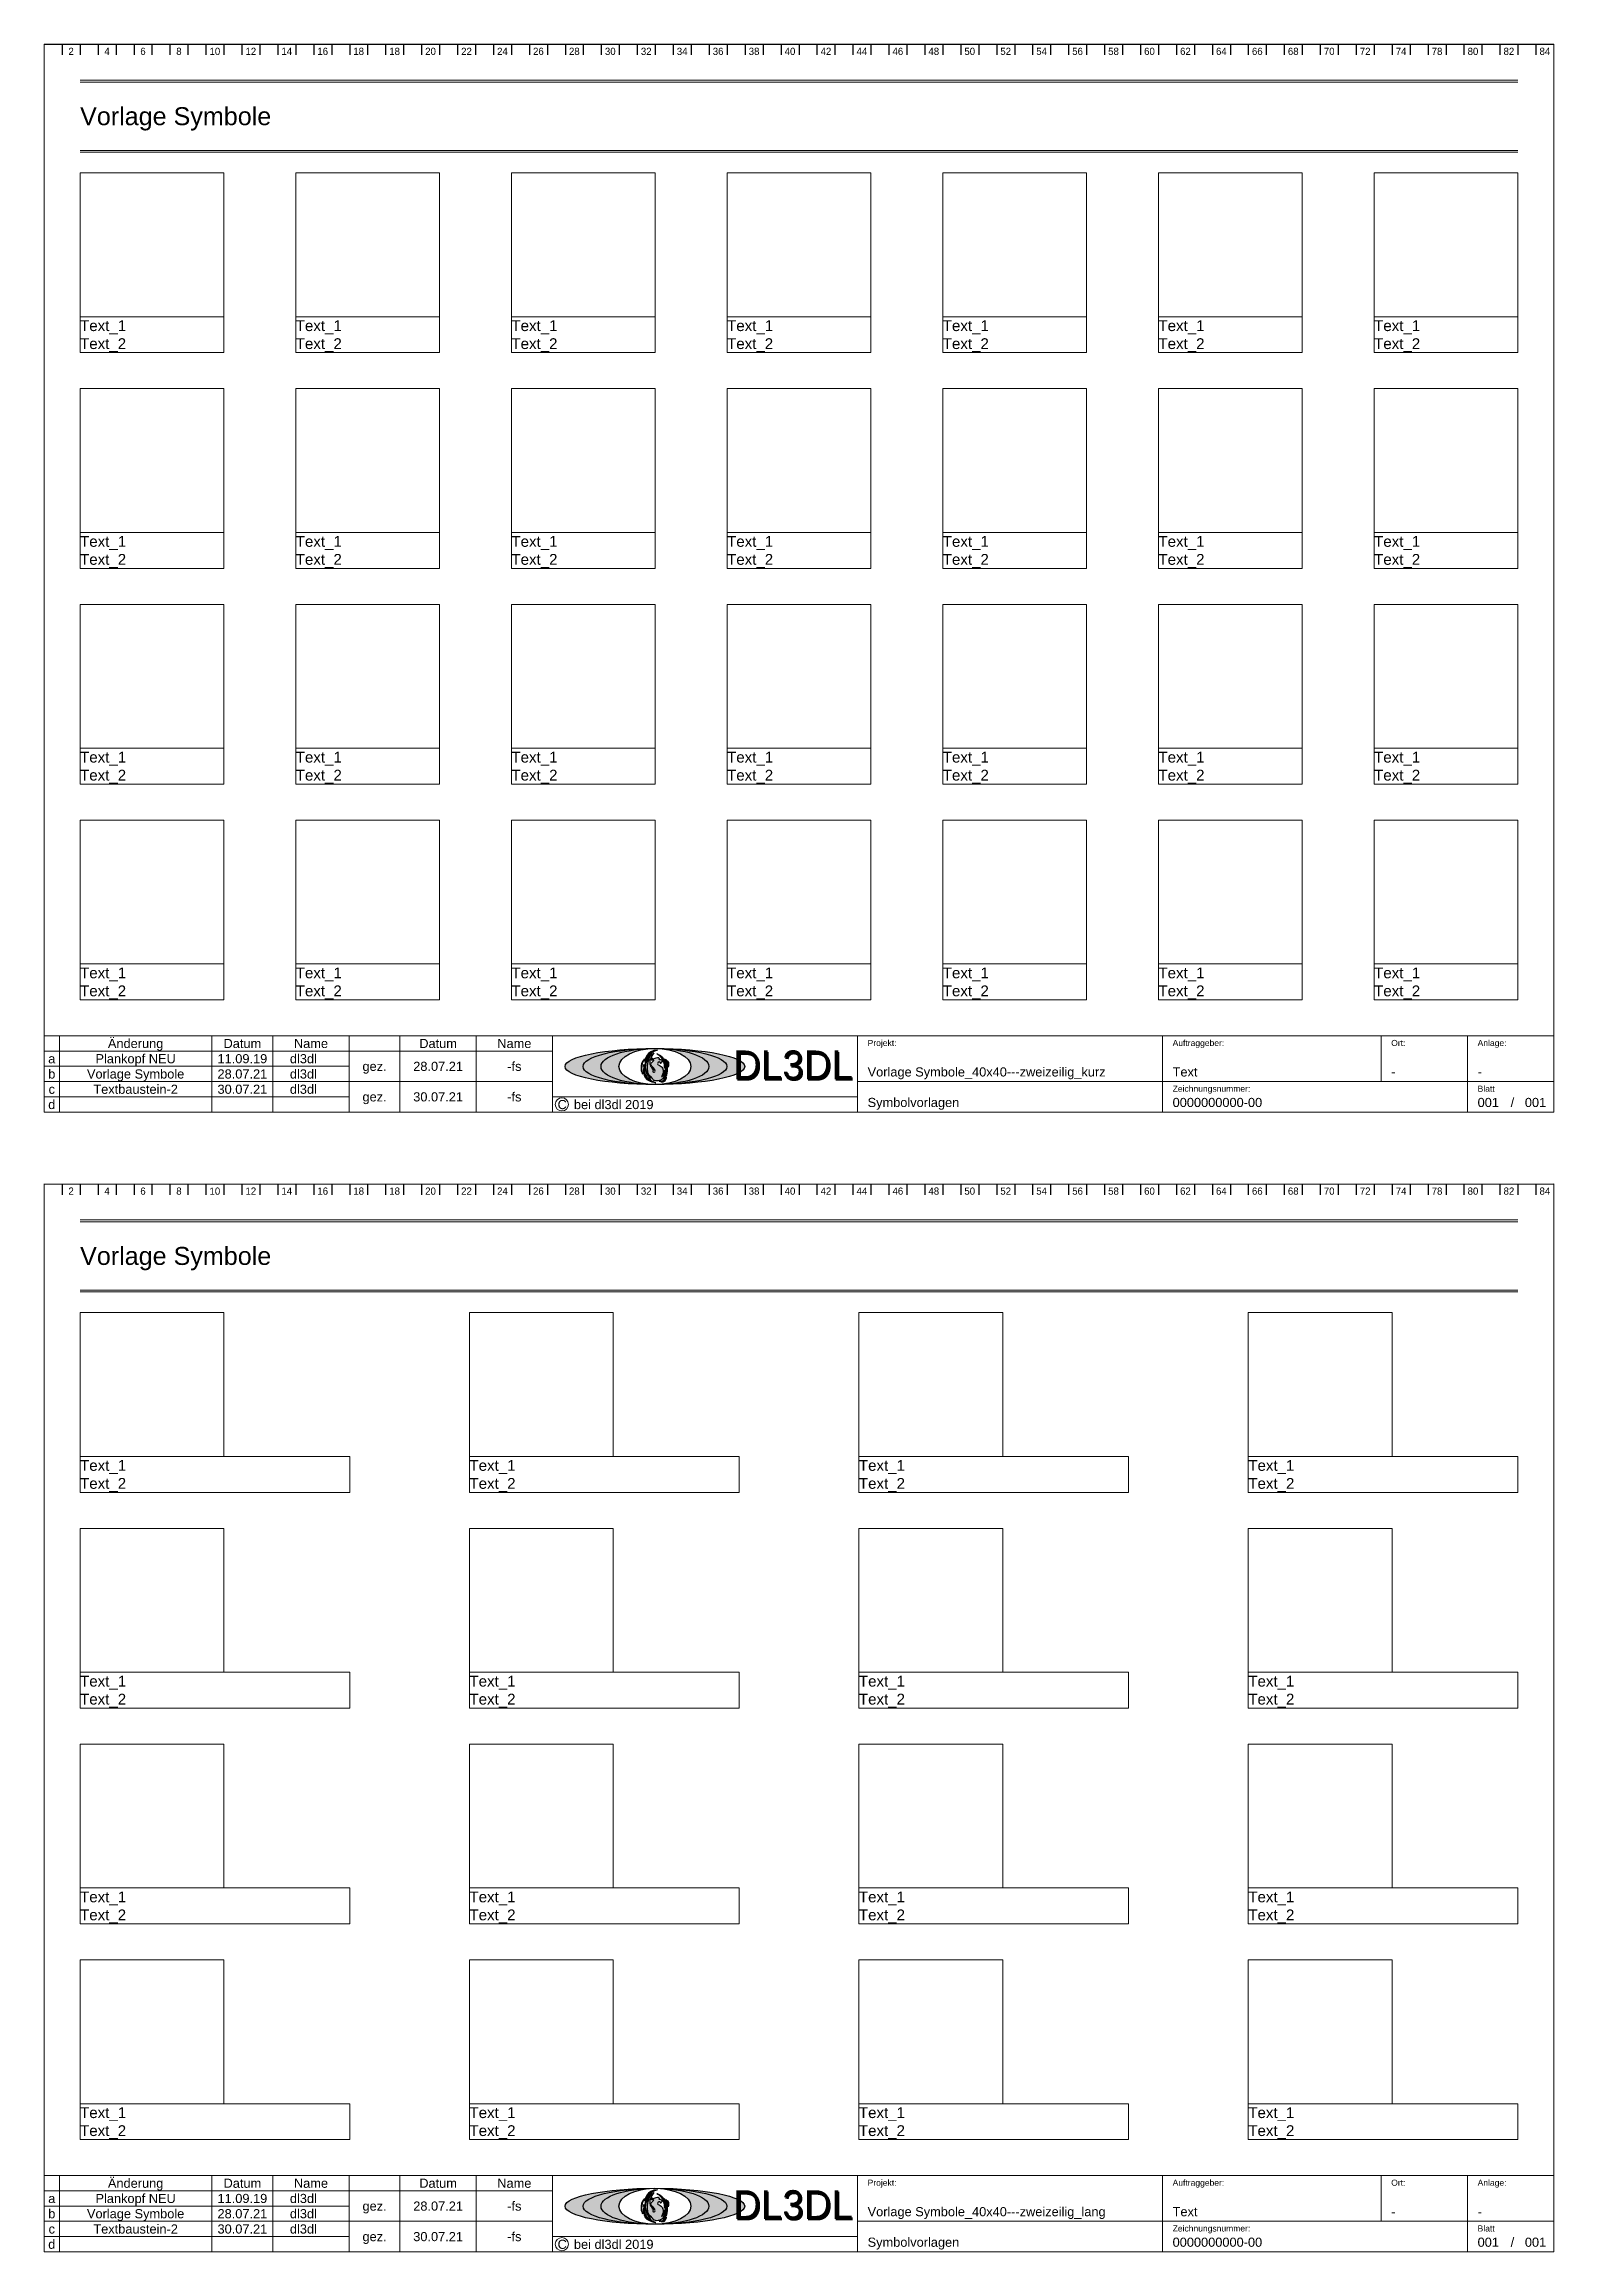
# Model space of a CAD drawing. Header units: millimetres. Extents: x 0 to 1740, y -634 to 297.
# Drawn here: x 440 to 860, y -634 to -20 of the extents above; entities that cross this region are included whole.
import ezdxf
from ezdxf.enums import TextEntityAlignment as Align

# ---------------------------------------------------------------- set-up
doc = ezdxf.new("R2010")
doc.units = ezdxf.units.MM
doc.layers.get('0').update_dxf_attribs({"lineweight": 25, "true_color": 0xffffff})
for name, color, linetype, lineweight, true_color in [('_Legende', 5, 'Continuous', 5, 0x0000ff), ('_Rahmen_Symbol_bl', 5, 'Continuous', 5, 0x0000ff), ('_Rahmen_Symbol_rt', 1, 'Continuous', 5, 0xff0000), ('_Rahmen_Symbol_Text', 3, 'Continuous', 5, 0x00ff00), ('_Zeichenfläche', 30, 'Continuous', 5, 0xff7f00), ('BLATTRAHMEN', 5, 'Continuous', 5, 0x0000ff), ('FORMAT', 2, 'Continuous', 5, 0xffff00), ('LOGO_A', 1, 'Continuous', 5, 0xff0000), ('LOGO_B', 30, 'Continuous', 5, 0xff7f00), ('LOGO_C', 12, 'Continuous', 5, 0xaa0000), ('LOGO_TEXT', 5, 'Continuous', 5, 0x0000ff), ('TEXT_VORGABE', 1, 'Continuous', 5, 0xff0000)]:
    doc.layers.add(name, color=color, linetype=linetype, lineweight=lineweight, true_color=true_color)
for name, color, linetype, true_color in [('Logo_Text2', 1, 'Continuous', 0xff0000), ('PFOENIX', 94, 'Continuous', 0x008000), ('RASTER', 5, 'Continuous', 0x0000ff), ('TEXT_AUSGEFUELLT', 3, 'Continuous', 0x00ff00)]:
    doc.layers.add(name, color=color, linetype=linetype, true_color=true_color)
doc.styles.add('textstyle0', font='')
doc.styles.add('textstyle1', font='')
doc.styles.add('textstyle103', font='')
doc.styles.add('textstyle1031', font='')
doc.styles.add('textstyle1032', font='')
doc.styles.add('textstyle1033', font='')
doc.styles.add('textstyle1034', font='')
doc.styles.add('textstyle1035', font='')
doc.styles.add('textstyle1036', font='')
doc.styles.add('textstyle1037', font='')
doc.styles.add('textstyle1038', font='')
doc.styles.add('textstyle1039', font='')
doc.styles.add('textstyle104', font='')
doc.styles.add('textstyle1040', font='')
doc.styles.add('textstyle1041', font='')
doc.styles.add('textstyle1042', font='')
doc.styles.add('textstyle1043', font='')
doc.styles.add('textstyle1044', font='')
doc.styles.add('textstyle1045', font='')
doc.styles.add('textstyle1046', font='')
doc.styles.add('textstyle1055', font='')
doc.styles.add('textstyle1056', font='')
doc.styles.add('textstyle1057', font='')
doc.styles.add('textstyle1058', font='')
doc.styles.add('textstyle1059', font='')
doc.styles.add('textstyle1095', font='')
doc.styles.add('textstyle1103', font='')
doc.styles.add('textstyle1104', font='')
doc.styles.add('textstyle1105', font='')
doc.styles.add('textstyle1106', font='')
doc.styles.add('textstyle1107', font='')
doc.styles.add('textstyle1108', font='')
doc.styles.add('textstyle1109', font='')
doc.styles.add('textstyle1110', font='')
doc.styles.add('textstyle113', font='')
doc.styles.add('textstyle114', font='')
doc.styles.add('textstyle1192', font='')
doc.styles.add('textstyle1193', font='')
doc.styles.add('textstyle1194', font='')
doc.styles.add('textstyle1195', font='')
doc.styles.add('textstyle1196', font='')
doc.styles.add('textstyle1197', font='')
doc.styles.add('textstyle1198', font='')
doc.styles.add('textstyle12', font='')
doc.styles.add('textstyle1207', font='')
doc.styles.add('textstyle1208', font='')
doc.styles.add('textstyle1209', font='')
doc.styles.add('textstyle1210', font='')
doc.styles.add('textstyle1211', font='')
doc.styles.add('textstyle1212', font='')
doc.styles.add('textstyle1213', font='')
doc.styles.add('textstyle1214', font='')
doc.styles.add('textstyle1215', font='')
doc.styles.add('textstyle1216', font='')
doc.styles.add('textstyle1217', font='')
doc.styles.add('textstyle1218', font='')
doc.styles.add('textstyle1219', font='')
doc.styles.add('textstyle1220', font='')
doc.styles.add('textstyle1221', font='')
doc.styles.add('textstyle1222', font='')
doc.styles.add('textstyle124', font='')
doc.styles.add('textstyle125', font='')
doc.styles.add('textstyle13', font='')
doc.styles.add('textstyle139', font='')
doc.styles.add('textstyle140', font='')
doc.styles.add('textstyle151', font='')
doc.styles.add('textstyle152', font='')
doc.styles.add('textstyle1538', font='')
doc.styles.add('textstyle1547', font='')
doc.styles.add('textstyle1548', font='')
doc.styles.add('textstyle1549', font='')
doc.styles.add('textstyle1550', font='')
doc.styles.add('textstyle1551', font='')
doc.styles.add('textstyle1552', font='')
doc.styles.add('textstyle1553', font='')
doc.styles.add('textstyle1554', font='')
doc.styles.add('textstyle1555', font='')
doc.styles.add('textstyle1556', font='')
doc.styles.add('textstyle1557', font='')
doc.styles.add('textstyle1558', font='')
doc.styles.add('textstyle1559', font='')
doc.styles.add('textstyle1560', font='')
doc.styles.add('textstyle1561', font='')
doc.styles.add('textstyle1562', font='')
doc.styles.add('textstyle1563', font='')
doc.styles.add('textstyle1564', font='')
doc.styles.add('textstyle1565', font='')
doc.styles.add('textstyle1566', font='')
doc.styles.add('textstyle1567', font='')
doc.styles.add('textstyle1568', font='')
doc.styles.add('textstyle1569', font='')
doc.styles.add('textstyle1570', font='')
doc.styles.add('textstyle1571', font='')
doc.styles.add('textstyle1572', font='')
doc.styles.add('textstyle1573', font='')
doc.styles.add('textstyle1574', font='')
doc.styles.add('textstyle1575', font='')
doc.styles.add('textstyle1576', font='')
doc.styles.add('textstyle1577', font='')
doc.styles.add('textstyle1578', font='')
doc.styles.add('textstyle159', font='')
doc.styles.add('textstyle160', font='')
doc.styles.add('textstyle1628', font='')
doc.styles.add('textstyle1629', font='')
doc.styles.add('textstyle1645', font='')
doc.styles.add('textstyle1646', font='')
doc.styles.add('textstyle171', font='')
doc.styles.add('textstyle172', font='')
doc.styles.add('textstyle176', font='')
doc.styles.add('textstyle177', font='')
doc.styles.add('textstyle188', font='')
doc.styles.add('textstyle189', font='')
doc.styles.add('textstyle206', font='')
doc.styles.add('textstyle207', font='')
doc.styles.add('textstyle208', font='')
doc.styles.add('textstyle218', font='')
doc.styles.add('textstyle225', font='')
doc.styles.add('textstyle226', font='')
doc.styles.add('textstyle236', font='')
doc.styles.add('textstyle237', font='')
doc.styles.add('textstyle242', font='')
doc.styles.add('textstyle243', font='')
doc.styles.add('textstyle254', font='')
doc.styles.add('textstyle255', font='')
doc.styles.add('textstyle259', font='')
doc.styles.add('textstyle269', font='')
doc.styles.add('textstyle270', font='')
doc.styles.add('textstyle286', font='')
doc.styles.add('textstyle287', font='')
doc.styles.add('textstyle296', font='')
doc.styles.add('textstyle297', font='')
doc.styles.add('textstyle307', font='')
doc.styles.add('textstyle31', font='')
doc.styles.add('textstyle311', font='')
doc.styles.add('textstyle312', font='')
doc.styles.add('textstyle314', font='')
doc.styles.add('textstyle315', font='')
doc.styles.add('textstyle32', font='')
doc.styles.add('textstyle33', font='')
doc.styles.add('textstyle337', font='')
doc.styles.add('textstyle341', font='')
doc.styles.add('textstyle342', font='')
doc.styles.add('textstyle347', font='')
doc.styles.add('textstyle348', font='')
doc.styles.add('textstyle353', font='')
doc.styles.add('textstyle374', font='')
doc.styles.add('textstyle375', font='')
doc.styles.add('textstyle380', font='')
doc.styles.add('textstyle381', font='')
doc.styles.add('textstyle385', font='')
doc.styles.add('textstyle386', font='')
doc.styles.add('textstyle395', font='')
doc.styles.add('textstyle396', font='')
doc.styles.add('textstyle401', font='')
doc.styles.add('textstyle422', font='')
doc.styles.add('textstyle423', font='')
doc.styles.add('textstyle428', font='')
doc.styles.add('textstyle429', font='')
doc.styles.add('textstyle43', font='')
doc.styles.add('textstyle433', font='')
doc.styles.add('textstyle434', font='')
doc.styles.add('textstyle455', font='')
doc.styles.add('textstyle456', font='')
doc.styles.add('textstyle47', font='')
doc.styles.add('textstyle471', font='')
doc.styles.add('textstyle472', font='')
doc.styles.add('textstyle477', font='')
doc.styles.add('textstyle478', font='')
doc.styles.add('textstyle48', font='')
doc.styles.add('textstyle482', font='')
doc.styles.add('textstyle483', font='')
doc.styles.add('textstyle490', font='')
doc.styles.add('textstyle491', font='')
doc.styles.add('textstyle512', font='')
doc.styles.add('textstyle517', font='')
doc.styles.add('textstyle518', font='')
doc.styles.add('textstyle521', font='')
doc.styles.add('textstyle531', font='')
doc.styles.add('textstyle532', font='')
doc.styles.add('textstyle536', font='')
doc.styles.add('textstyle538', font='')
doc.styles.add('textstyle539', font='')
doc.styles.add('textstyle547', font='')
doc.styles.add('textstyle550', font='')
doc.styles.add('textstyle556', font='')
doc.styles.add('textstyle557', font='')
doc.styles.add('textstyle565', font='')
doc.styles.add('textstyle568', font='')
doc.styles.add('textstyle570', font='')
doc.styles.add('textstyle574', font='')
doc.styles.add('textstyle575', font='')
doc.styles.add('textstyle58', font='')
doc.styles.add('textstyle583', font='')
doc.styles.add('textstyle589', font='')
doc.styles.add('textstyle59', font='')
doc.styles.add('textstyle592', font='')
doc.styles.add('textstyle594', font='')
doc.styles.add('textstyle595', font='')
doc.styles.add('textstyle607', font='')
doc.styles.add('textstyle608', font='')
doc.styles.add('textstyle612', font='')
doc.styles.add('textstyle613', font='')
doc.styles.add('textstyle618', font='')
doc.styles.add('textstyle621', font='')
doc.styles.add('textstyle637', font='')
doc.styles.add('textstyle638', font='')
doc.styles.add('textstyle641', font='')
doc.styles.add('textstyle642', font='')
doc.styles.add('textstyle651', font='')
doc.styles.add('textstyle652', font='')
doc.styles.add('textstyle657', font='')
doc.styles.add('textstyle667', font='')
doc.styles.add('textstyle668', font='')
doc.styles.add('textstyle68', font='')
doc.styles.add('textstyle689', font='')
doc.styles.add('textstyle69', font='')
doc.styles.add('textstyle690', font='')
doc.styles.add('textstyle694', font='')
doc.styles.add('textstyle695', font='')
doc.styles.add('textstyle700', font='')
doc.styles.add('textstyle701', font='')
doc.styles.add('textstyle722', font='')
doc.styles.add('textstyle727', font='')
doc.styles.add('textstyle728', font='')
doc.styles.add('textstyle732', font='')
doc.styles.add('textstyle733', font='')
doc.styles.add('textstyle744', font='')
doc.styles.add('textstyle745', font='')
doc.styles.add('textstyle751', font='')
doc.styles.add('textstyle752', font='')
doc.styles.add('textstyle769', font='')
doc.styles.add('textstyle770', font='')
doc.styles.add('textstyle780', font='')
doc.styles.add('textstyle781', font='')
doc.styles.add('textstyle787', font='')
doc.styles.add('textstyle788', font='')
doc.styles.add('textstyle798', font='')
doc.styles.add('textstyle799', font='')
doc.styles.add('textstyle80', font='')
doc.styles.add('textstyle802', font='')
doc.styles.add('textstyle803', font='')
doc.styles.add('textstyle81', font='')
doc.styles.add('textstyle814', font='')
doc.styles.add('textstyle815', font='')
doc.styles.add('textstyle831', font='')
doc.styles.add('textstyle832', font='')
doc.styles.add('textstyle849', font='')
doc.styles.add('textstyle850', font='')
doc.styles.add('textstyle861', font='')
doc.styles.add('textstyle862', font='')
doc.styles.add('textstyle868', font='')
doc.styles.add('textstyle869', font='')
doc.styles.add('textstyle880', font='')
doc.styles.add('textstyle881', font='')
doc.styles.add('textstyle91', font='')
doc.styles.add('textstyle92', font='')
doc.styles.get('textstyle0').set_extended_font_data('textstyle73')
doc.styles.get('textstyle1').set_extended_font_data('textstyle73')
doc.styles.get('textstyle103').set_extended_font_data('textstyle80')
doc.styles.get('textstyle1031').set_extended_font_data('Arial')
doc.styles.get('textstyle1032').set_extended_font_data('Arial')
doc.styles.get('textstyle1033').set_extended_font_data('Arial')
doc.styles.get('textstyle1034').set_extended_font_data('Arial')
doc.styles.get('textstyle1035').set_extended_font_data('Arial')
doc.styles.get('textstyle1036').set_extended_font_data('Arial')
doc.styles.get('textstyle1037').set_extended_font_data('Arial')
doc.styles.get('textstyle1038').set_extended_font_data('Arial')
doc.styles.get('textstyle1039').set_extended_font_data('Arial')
doc.styles.get('textstyle104').set_extended_font_data('textstyle80')
doc.styles.get('textstyle1040').set_extended_font_data('Arial')
doc.styles.get('textstyle1041').set_extended_font_data('Arial')
doc.styles.get('textstyle1042').set_extended_font_data('Arial')
doc.styles.get('textstyle1043').set_extended_font_data('Arial')
doc.styles.get('textstyle1044').set_extended_font_data('Arial')
doc.styles.get('textstyle1045').set_extended_font_data('Arial')
doc.styles.get('textstyle1046').set_extended_font_data('Arial')
doc.styles.get('textstyle1055').set_extended_font_data('Arial')
doc.styles.get('textstyle1056').set_extended_font_data('Arial')
doc.styles.get('textstyle1057').set_extended_font_data('Arial')
doc.styles.get('textstyle1058').set_extended_font_data('Arial')
doc.styles.get('textstyle1059').set_extended_font_data('Arial')
doc.styles.get('textstyle1095').set_extended_font_data('Arial')
doc.styles.get('textstyle1103').set_extended_font_data('Arial')
doc.styles.get('textstyle1104').set_extended_font_data('Arial')
doc.styles.get('textstyle1105').set_extended_font_data('Arial')
doc.styles.get('textstyle1106').set_extended_font_data('Arial')
doc.styles.get('textstyle1107').set_extended_font_data('Arial')
doc.styles.get('textstyle1108').set_extended_font_data('Arial')
doc.styles.get('textstyle1109').set_extended_font_data('Arial')
doc.styles.get('textstyle1110').set_extended_font_data('Arial')
doc.styles.get('textstyle113').set_extended_font_data('textstyle78')
doc.styles.get('textstyle114').set_extended_font_data('textstyle78')
doc.styles.get('textstyle1192').set_extended_font_data('Arial')
doc.styles.get('textstyle1193').set_extended_font_data('Arial')
doc.styles.get('textstyle1194').set_extended_font_data('Arial')
doc.styles.get('textstyle1195').set_extended_font_data('Arial')
doc.styles.get('textstyle1196').set_extended_font_data('Arial')
doc.styles.get('textstyle1197').set_extended_font_data('Arial')
doc.styles.get('textstyle1198').set_extended_font_data('Arial')
doc.styles.get('textstyle12').set_extended_font_data('textstyle72')
doc.styles.get('textstyle1207').set_extended_font_data('Arial')
doc.styles.get('textstyle1208').set_extended_font_data('Arial')
doc.styles.get('textstyle1209').set_extended_font_data('Arial')
doc.styles.get('textstyle1210').set_extended_font_data('Arial')
doc.styles.get('textstyle1211').set_extended_font_data('Arial')
doc.styles.get('textstyle1212').set_extended_font_data('Arial')
doc.styles.get('textstyle1213').set_extended_font_data('Arial')
doc.styles.get('textstyle1214').set_extended_font_data('Arial')
doc.styles.get('textstyle1215').set_extended_font_data('Arial')
doc.styles.get('textstyle1216').set_extended_font_data('Arial')
doc.styles.get('textstyle1217').set_extended_font_data('Arial')
doc.styles.get('textstyle1218').set_extended_font_data('Arial')
doc.styles.get('textstyle1219').set_extended_font_data('Arial')
doc.styles.get('textstyle1220').set_extended_font_data('Arial')
doc.styles.get('textstyle1221').set_extended_font_data('Arial')
doc.styles.get('textstyle1222').set_extended_font_data('Arial')
doc.styles.get('textstyle124').set_extended_font_data('textstyle79')
doc.styles.get('textstyle125').set_extended_font_data('textstyle79')
doc.styles.get('textstyle13').set_extended_font_data('textstyle72')
doc.styles.get('textstyle139').set_extended_font_data('textstyle142')
doc.styles.get('textstyle140').set_extended_font_data('textstyle142')
doc.styles.get('textstyle151').set_extended_font_data('textstyle141')
doc.styles.get('textstyle152').set_extended_font_data('textstyle141')
doc.styles.get('textstyle1538').set_extended_font_data('Arial')
doc.styles.get('textstyle1547').set_extended_font_data('Arial')
doc.styles.get('textstyle1548').set_extended_font_data('Arial')
doc.styles.get('textstyle1549').set_extended_font_data('Arial')
doc.styles.get('textstyle1550').set_extended_font_data('Arial')
doc.styles.get('textstyle1551').set_extended_font_data('Arial')
doc.styles.get('textstyle1552').set_extended_font_data('Arial')
doc.styles.get('textstyle1553').set_extended_font_data('Arial')
doc.styles.get('textstyle1554').set_extended_font_data('Arial')
doc.styles.get('textstyle1555').set_extended_font_data('Arial')
doc.styles.get('textstyle1556').set_extended_font_data('Arial')
doc.styles.get('textstyle1557').set_extended_font_data('Arial')
doc.styles.get('textstyle1558').set_extended_font_data('Arial')
doc.styles.get('textstyle1559').set_extended_font_data('Arial')
doc.styles.get('textstyle1560').set_extended_font_data('Arial')
doc.styles.get('textstyle1561').set_extended_font_data('Arial')
doc.styles.get('textstyle1562').set_extended_font_data('Arial')
doc.styles.get('textstyle1563').set_extended_font_data('Arial')
doc.styles.get('textstyle1564').set_extended_font_data('Arial')
doc.styles.get('textstyle1565').set_extended_font_data('Arial')
doc.styles.get('textstyle1566').set_extended_font_data('Arial')
doc.styles.get('textstyle1567').set_extended_font_data('Arial')
doc.styles.get('textstyle1568').set_extended_font_data('Arial')
doc.styles.get('textstyle1569').set_extended_font_data('Arial')
doc.styles.get('textstyle1570').set_extended_font_data('Arial')
doc.styles.get('textstyle1571').set_extended_font_data('Arial')
doc.styles.get('textstyle1572').set_extended_font_data('Arial')
doc.styles.get('textstyle1573').set_extended_font_data('Arial')
doc.styles.get('textstyle1574').set_extended_font_data('Arial')
doc.styles.get('textstyle1575').set_extended_font_data('Arial')
doc.styles.get('textstyle1576').set_extended_font_data('Arial')
doc.styles.get('textstyle1577').set_extended_font_data('Arial')
doc.styles.get('textstyle1578').set_extended_font_data('Arial')
doc.styles.get('textstyle159').set_extended_font_data('textstyle82')
doc.styles.get('textstyle160').set_extended_font_data('textstyle82')
doc.styles.get('textstyle1628').set_extended_font_data('Arial')
doc.styles.get('textstyle1629').set_extended_font_data('Arial')
doc.styles.get('textstyle1645').set_extended_font_data('Arial')
doc.styles.get('textstyle1646').set_extended_font_data('Arial')
doc.styles.get('textstyle171').set_extended_font_data('textstyle140')
doc.styles.get('textstyle172').set_extended_font_data('textstyle140')
doc.styles.get('textstyle176').set_extended_font_data('textstyle146')
doc.styles.get('textstyle177').set_extended_font_data('textstyle146')
doc.styles.get('textstyle188').set_extended_font_data('textstyle145')
doc.styles.get('textstyle189').set_extended_font_data('textstyle145')
doc.styles.get('textstyle206').set_extended_font_data('textstyle143')
doc.styles.get('textstyle207').set_extended_font_data('textstyle143')
doc.styles.get('textstyle208').set_extended_font_data('textstyle144')
doc.styles.get('textstyle218').set_extended_font_data('textstyle144')
doc.styles.get('textstyle225').set_extended_font_data('textstyle150')
doc.styles.get('textstyle226').set_extended_font_data('textstyle150')
doc.styles.get('textstyle236').set_extended_font_data('textstyle149')
doc.styles.get('textstyle237').set_extended_font_data('textstyle149')
doc.styles.get('textstyle242').set_extended_font_data('textstyle147')
doc.styles.get('textstyle243').set_extended_font_data('textstyle147')
doc.styles.get('textstyle254').set_extended_font_data('textstyle148')
doc.styles.get('textstyle255').set_extended_font_data('textstyle148')
doc.styles.get('textstyle259').set_extended_font_data('textstyle152')
doc.styles.get('textstyle269').set_extended_font_data('textstyle154')
doc.styles.get('textstyle270').set_extended_font_data('textstyle154')
doc.styles.get('textstyle286').set_extended_font_data('textstyle153')
doc.styles.get('textstyle287').set_extended_font_data('textstyle153')
doc.styles.get('textstyle296').set_extended_font_data('textstyle151')
doc.styles.get('textstyle297').set_extended_font_data('textstyle151')
doc.styles.get('textstyle307').set_extended_font_data('textstyle152')
doc.styles.get('textstyle31').set_extended_font_data('textstyle70')
doc.styles.get('textstyle311').set_extended_font_data('TGL 31034-1')
doc.styles.get('textstyle312').set_extended_font_data('TGL 31034-1')
doc.styles.get('textstyle314').set_extended_font_data('TGL 31034-1')
doc.styles.get('textstyle315').set_extended_font_data('TGL 31034-1')
doc.styles.get('textstyle32').set_extended_font_data('textstyle70')
doc.styles.get('textstyle33').set_extended_font_data('textstyle71')
doc.styles.get('textstyle337').set_extended_font_data('Arial')
doc.styles.get('textstyle341').set_extended_font_data('Arial')
doc.styles.get('textstyle342').set_extended_font_data('Arial')
doc.styles.get('textstyle347').set_extended_font_data('Arial')
doc.styles.get('textstyle348').set_extended_font_data('Arial')
doc.styles.get('textstyle353').set_extended_font_data('Arial')
doc.styles.get('textstyle374').set_extended_font_data('Arial')
doc.styles.get('textstyle375').set_extended_font_data('Arial')
doc.styles.get('textstyle380').set_extended_font_data('Arial')
doc.styles.get('textstyle381').set_extended_font_data('Arial')
doc.styles.get('textstyle385').set_extended_font_data('Arial')
doc.styles.get('textstyle386').set_extended_font_data('Arial')
doc.styles.get('textstyle395').set_extended_font_data('Arial')
doc.styles.get('textstyle396').set_extended_font_data('Arial')
doc.styles.get('textstyle401').set_extended_font_data('Arial')
doc.styles.get('textstyle422').set_extended_font_data('Arial')
doc.styles.get('textstyle423').set_extended_font_data('Arial')
doc.styles.get('textstyle428').set_extended_font_data('Arial')
doc.styles.get('textstyle429').set_extended_font_data('Arial')
doc.styles.get('textstyle43').set_extended_font_data('textstyle71')
doc.styles.get('textstyle433').set_extended_font_data('Arial')
doc.styles.get('textstyle434').set_extended_font_data('Arial')
doc.styles.get('textstyle455').set_extended_font_data('Arial')
doc.styles.get('textstyle456').set_extended_font_data('Arial')
doc.styles.get('textstyle47').set_extended_font_data('textstyle77')
doc.styles.get('textstyle471').set_extended_font_data('Arial')
doc.styles.get('textstyle472').set_extended_font_data('Arial')
doc.styles.get('textstyle477').set_extended_font_data('Arial')
doc.styles.get('textstyle478').set_extended_font_data('Arial')
doc.styles.get('textstyle48').set_extended_font_data('textstyle77')
doc.styles.get('textstyle482').set_extended_font_data('Arial')
doc.styles.get('textstyle483').set_extended_font_data('Arial')
doc.styles.get('textstyle490').set_extended_font_data('Arial')
doc.styles.get('textstyle491').set_extended_font_data('Arial')
doc.styles.get('textstyle512').set_extended_font_data('Arial')
doc.styles.get('textstyle517').set_extended_font_data('Arial')
doc.styles.get('textstyle518').set_extended_font_data('Arial')
doc.styles.get('textstyle521').set_extended_font_data('Arial')
doc.styles.get('textstyle531').set_extended_font_data('Arial')
doc.styles.get('textstyle532').set_extended_font_data('Arial')
doc.styles.get('textstyle536').set_extended_font_data('Arial')
doc.styles.get('textstyle538').set_extended_font_data('Arial')
doc.styles.get('textstyle539').set_extended_font_data('Arial')
doc.styles.get('textstyle547').set_extended_font_data('Arial')
doc.styles.get('textstyle550').set_extended_font_data('Arial')
doc.styles.get('textstyle556').set_extended_font_data('Arial')
doc.styles.get('textstyle557').set_extended_font_data('Arial')
doc.styles.get('textstyle565').set_extended_font_data('Arial')
doc.styles.get('textstyle568').set_extended_font_data('Arial')
doc.styles.get('textstyle570').set_extended_font_data('Arial')
doc.styles.get('textstyle574').set_extended_font_data('Arial')
doc.styles.get('textstyle575').set_extended_font_data('Arial')
doc.styles.get('textstyle58').set_extended_font_data('textstyle76')
doc.styles.get('textstyle583').set_extended_font_data('Arial')
doc.styles.get('textstyle589').set_extended_font_data('Arial')
doc.styles.get('textstyle59').set_extended_font_data('textstyle76')
doc.styles.get('textstyle592').set_extended_font_data('Arial')
doc.styles.get('textstyle594').set_extended_font_data('Arial')
doc.styles.get('textstyle595').set_extended_font_data('Arial')
doc.styles.get('textstyle607').set_extended_font_data('Arial')
doc.styles.get('textstyle608').set_extended_font_data('Arial')
doc.styles.get('textstyle612').set_extended_font_data('Arial')
doc.styles.get('textstyle613').set_extended_font_data('Arial')
doc.styles.get('textstyle618').set_extended_font_data('Arial')
doc.styles.get('textstyle621').set_extended_font_data('Arial')
doc.styles.get('textstyle637').set_extended_font_data('Arial')
doc.styles.get('textstyle638').set_extended_font_data('Arial')
doc.styles.get('textstyle641').set_extended_font_data('Arial')
doc.styles.get('textstyle642').set_extended_font_data('Arial')
doc.styles.get('textstyle651').set_extended_font_data('Arial')
doc.styles.get('textstyle652').set_extended_font_data('Arial')
doc.styles.get('textstyle657').set_extended_font_data('Arial')
doc.styles.get('textstyle667').set_extended_font_data('Arial')
doc.styles.get('textstyle668').set_extended_font_data('Arial')
doc.styles.get('textstyle68').set_extended_font_data('textstyle74')
doc.styles.get('textstyle689').set_extended_font_data('Arial')
doc.styles.get('textstyle69').set_extended_font_data('textstyle74')
doc.styles.get('textstyle690').set_extended_font_data('Arial')
doc.styles.get('textstyle694').set_extended_font_data('Arial')
doc.styles.get('textstyle695').set_extended_font_data('Arial')
doc.styles.get('textstyle700').set_extended_font_data('Arial')
doc.styles.get('textstyle701').set_extended_font_data('Arial')
doc.styles.get('textstyle722').set_extended_font_data('Arial')
doc.styles.get('textstyle727').set_extended_font_data('Arial')
doc.styles.get('textstyle728').set_extended_font_data('Arial')
doc.styles.get('textstyle732').set_extended_font_data('textstyle56')
doc.styles.get('textstyle733').set_extended_font_data('textstyle56')
doc.styles.get('textstyle744').set_extended_font_data('textstyle58')
doc.styles.get('textstyle745').set_extended_font_data('textstyle58')
doc.styles.get('textstyle751').set_extended_font_data('textstyle57')
doc.styles.get('textstyle752').set_extended_font_data('textstyle57')
doc.styles.get('textstyle769').set_extended_font_data('textstyle60')
doc.styles.get('textstyle770').set_extended_font_data('textstyle60')
doc.styles.get('textstyle780').set_extended_font_data('textstyle62')
doc.styles.get('textstyle781').set_extended_font_data('textstyle62')
doc.styles.get('textstyle787').set_extended_font_data('textstyle59')
doc.styles.get('textstyle788').set_extended_font_data('textstyle59')
doc.styles.get('textstyle798').set_extended_font_data('textstyle61')
doc.styles.get('textstyle799').set_extended_font_data('textstyle61')
doc.styles.get('textstyle80').set_extended_font_data('textstyle75')
doc.styles.get('textstyle802').set_extended_font_data('textstyle65')
doc.styles.get('textstyle803').set_extended_font_data('textstyle65')
doc.styles.get('textstyle81').set_extended_font_data('textstyle75')
doc.styles.get('textstyle814').set_extended_font_data('textstyle64')
doc.styles.get('textstyle815').set_extended_font_data('textstyle64')
doc.styles.get('textstyle831').set_extended_font_data('textstyle63')
doc.styles.get('textstyle832').set_extended_font_data('textstyle63')
doc.styles.get('textstyle849').set_extended_font_data('textstyle69')
doc.styles.get('textstyle850').set_extended_font_data('textstyle69')
doc.styles.get('textstyle861').set_extended_font_data('textstyle68')
doc.styles.get('textstyle862').set_extended_font_data('textstyle68')
doc.styles.get('textstyle868').set_extended_font_data('textstyle66')
doc.styles.get('textstyle869').set_extended_font_data('textstyle66')
doc.styles.get('textstyle880').set_extended_font_data('textstyle67')
doc.styles.get('textstyle881').set_extended_font_data('textstyle67')
doc.styles.get('textstyle91').set_extended_font_data('textstyle81')
doc.styles.get('textstyle92').set_extended_font_data('textstyle81')

msp = doc.modelspace()

# ---------------------------------------------------------------- texts
at = {"layer": '_Legende'}
for style, p in [('textstyle1645', (450, -40)), ('textstyle1646', (450, -356.97))]:
    msp.add_text('Vorlage Symbole', height=5, dxfattribs=dict(at, style=style)).set_placement(p, align=Align.MIDDLE_LEFT)
at = {"layer": '_Rahmen_Symbol_Text'}
for s, style, p in [('Text_1', 'textstyle1628', (450, -98.26)), ('Text_1', 'textstyle1538', (510, -98.26)), ('Text_1', 'textstyle1556', (570, -98.26)), ('Text_1', 'textstyle1558', (630, -98.26)), ('Text_1', 'textstyle1560', (690, -98.26)), ('Text_1', 'textstyle1562', (750, -98.26)), ('Text_1', 'textstyle1548', (810, -98.26)), ('Text_2', 'textstyle1629', (450, -103.26)), ('Text_2', 'textstyle1555', (510, -103.26)), ('Text_2', 'textstyle1557', (570, -103.26)), ('Text_2', 'textstyle1559', (630, -103.26)), ('Text_2', 'textstyle1561', (690, -103.26)), ('Text_2', 'textstyle1547', (750, -103.26)), ('Text_2', 'textstyle1549', (810, -103.26)), ('Text_1', 'textstyle1550', (450, -158.26)), ('Text_1', 'textstyle1552', (510, -158.26)), ('Text_1', 'textstyle1554', (570, -158.26)), ('Text_1', 'textstyle1572', (630, -158.26)), ('Text_1', 'textstyle1574', (690, -158.26)), ('Text_1', 'textstyle1576', (750, -158.26)), ('Text_1', 'textstyle1578', (810, -158.26)), ('Text_2', 'textstyle1551', (450, -163.26)), ('Text_2', 'textstyle1553', (510, -163.26)), ('Text_2', 'textstyle1571', (570, -163.26)), ('Text_2', 'textstyle1573', (630, -163.26)), ('Text_2', 'textstyle1575', (690, -163.26)), ('Text_2', 'textstyle1577', (750, -163.26)), ('Text_2', 'textstyle1563', (810, -163.26)), ('Text_1', 'textstyle1564', (450, -218.26)), ('Text_1', 'textstyle1566', (510, -218.26)), ('Text_1', 'textstyle1568', (570, -218.26)), ('Text_1', 'textstyle1570', (630, -218.26)), ('Text_1', 'textstyle1040', (690, -218.26)), ('Text_1', 'textstyle1042', (750, -218.26)), ('Text_1', 'textstyle1044', (810, -218.26)), ('Text_2', 'textstyle1565', (450, -223.26)), ('Text_2', 'textstyle1567', (510, -223.26)), ('Text_2', 'textstyle1569', (570, -223.26)), ('Text_2', 'textstyle1039', (630, -223.26)), ('Text_2', 'textstyle1041', (690, -223.26)), ('Text_2', 'textstyle1043', (750, -223.26)), ('Text_2', 'textstyle1045', (810, -223.26)), ('Text_1', 'textstyle1046', (450, -278.26)), ('Text_2', 'textstyle1031', (450, -283.26)), ('Text_1', 'textstyle1032', (510, -278.26)), ('Text_2', 'textstyle1033', (510, -283.26)), ('Text_1', 'textstyle1034', (570, -278.26)), ('Text_2', 'textstyle1035', (570, -283.26)), ('Text_1', 'textstyle1036', (630, -278.26)), ('Text_2', 'textstyle1037', (630, -283.26)), ('Text_1', 'textstyle1038', (690, -278.26)), ('Text_2', 'textstyle1055', (690, -283.26)), ('Text_1', 'textstyle1056', (750, -278.26)), ('Text_2', 'textstyle1057', (750, -283.26)), ('Text_1', 'textstyle1058', (810, -278.26)), ('Text_2', 'textstyle1059', (810, -283.26)), ('Text_1', 'textstyle1192', (450, -415.23)), ('Text_1', 'textstyle1194', (558.33, -415.23)), ('Text_1', 'textstyle1196', (666.67, -415.23)), ('Text_1', 'textstyle1198', (775, -415.23)), ('Text_2', 'textstyle1193', (450, -420.23)), ('Text_2', 'textstyle1195', (558.33, -420.23)), ('Text_2', 'textstyle1197', (666.67, -420.23)), ('Text_2', 'textstyle1215', (775, -420.23)), ('Text_1', 'textstyle1216', (450, -475.23)), ('Text_2', 'textstyle1217', (450, -480.23)), ('Text_1', 'textstyle1218', (558.33, -475.23)), ('Text_2', 'textstyle1219', (558.33, -480.23)), ('Text_1', 'textstyle1220', (666.67, -475.23)), ('Text_2', 'textstyle1221', (666.67, -480.23)), ('Text_1', 'textstyle1222', (775, -475.23)), ('Text_2', 'textstyle1207', (775, -480.23)), ('Text_1', 'textstyle1208', (450, -535.23)), ('Text_1', 'textstyle1210', (558.33, -535.23)), ('Text_1', 'textstyle1212', (666.67, -535.23)), ('Text_1', 'textstyle1214', (775, -535.23)), ('Text_2', 'textstyle1209', (450, -540.23)), ('Text_2', 'textstyle1211', (558.33, -540.23)), ('Text_2', 'textstyle1213', (666.67, -540.23)), ('Text_2', 'textstyle1103', (775, -540.23)), ('Text_1', 'textstyle1104', (450, -595.23)), ('Text_1', 'textstyle1106', (558.33, -595.23)), ('Text_1', 'textstyle1108', (666.67, -595.23)), ('Text_1', 'textstyle1110', (775, -595.23)), ('Text_2', 'textstyle1105', (450, -600.23)), ('Text_2', 'textstyle1107', (558.33, -600.23)), ('Text_2', 'textstyle1109', (666.67, -600.23)), ('Text_2', 'textstyle1095', (775, -600.23))]:
    msp.add_text(s, height=3, dxfattribs=dict(at, style=style)).set_placement(p, align=Align.MIDDLE_LEFT)
at = {"layer": 'LOGO_TEXT'}
for style, p in [('textstyle311', (648.63, -304.22)), ('textstyle312', (648.63, -621.19))]:
    msp.add_text('DL3DL', height=8, dxfattribs=dict(at, style=style)).set_placement(p, align=Align.MIDDLE_CENTER)
at = {"layer": 'Logo_Text2'}
for style, p in [('textstyle314', (648.35, -303.83)), ('textstyle315', (648.35, -620.8))]:
    msp.add_text('DL3DL', height=8, dxfattribs=dict(at, style=style)).set_placement(p, align=Align.MIDDLE_CENTER)
at = {"layer": 'RASTER', "linetype": 'BYBLOCK'}
for s, style, p in [('2', 'textstyle751', (447.5, -22.97)), ('4', 'textstyle732', (457.5, -22.97)), ('6', 'textstyle744', (467.5, -22.97)), ('8', 'textstyle787', (477.5, -22.97)), ('10', 'textstyle798', (487.5, -22.97)), ('12', 'textstyle769', (497.5, -22.97)), ('14', 'textstyle780', (507.5, -22.97)), ('16', 'textstyle831', (517.5, -22.97)), ('18', 'textstyle802', (527.5, -22.97)), ('18', 'textstyle814', (537.5, -22.97)), ('20', 'textstyle868', (547.5, -22.97)), ('22', 'textstyle880', (557.5, -22.97)), ('24', 'textstyle849', (567.5, -22.97)), ('26', 'textstyle861', (577.5, -22.97)), ('28', 'textstyle31', (587.5, -22.97)), ('30', 'textstyle43', (597.5, -22.97)), ('32', 'textstyle0', (607.5, -22.97)), ('34', 'textstyle12', (617.5, -22.97)), ('36', 'textstyle68', (627.5, -22.97)), ('38', 'textstyle80', (637.5, -22.97)), ('40', 'textstyle47', (647.5, -22.97)), ('42', 'textstyle58', (657.5, -22.97)), ('44', 'textstyle113', (667.5, -22.97)), ('46', 'textstyle124', (677.5, -22.97)), ('48', 'textstyle91', (687.5, -22.97)), ('50', 'textstyle103', (697.5, -22.97)), ('52', 'textstyle159', (707.5, -22.97)), ('54', 'textstyle171', (717.5, -22.97)), ('56', 'textstyle139', (727.5, -22.97)), ('58', 'textstyle151', (737.5, -22.97)), ('60', 'textstyle206', (747.5, -22.97)), ('62', 'textstyle218', (757.5, -22.97)), ('64', 'textstyle176', (767.5, -22.97)), ('66', 'textstyle188', (777.5, -22.97)), ('68', 'textstyle242', (787.5, -22.97)), ('70', 'textstyle254', (797.5, -22.97)), ('72', 'textstyle225', (807.5, -22.97)), ('74', 'textstyle236', (817.5, -22.97)), ('78', 'textstyle296', (827.5, -22.97)), ('80', 'textstyle307', (837.5, -22.97)), ('82', 'textstyle269', (847.5, -22.97)), ('84', 'textstyle286', (857.5, -22.97)), ('2', 'textstyle752', (447.5, -339.94)), ('4', 'textstyle733', (457.5, -339.94)), ('6', 'textstyle745', (467.5, -339.94)), ('8', 'textstyle788', (477.5, -339.94)), ('10', 'textstyle799', (487.5, -339.94)), ('12', 'textstyle770', (497.5, -339.94)), ('14', 'textstyle781', (507.5, -339.94)), ('16', 'textstyle832', (517.5, -339.94)), ('18', 'textstyle803', (527.5, -339.94)), ('18', 'textstyle815', (537.5, -339.94)), ('20', 'textstyle869', (547.5, -339.94)), ('22', 'textstyle881', (557.5, -339.94)), ('24', 'textstyle850', (567.5, -339.94)), ('26', 'textstyle862', (577.5, -339.94)), ('28', 'textstyle32', (587.5, -339.94)), ('30', 'textstyle33', (597.5, -339.94)), ('32', 'textstyle1', (607.5, -339.94)), ('34', 'textstyle13', (617.5, -339.94)), ('36', 'textstyle69', (627.5, -339.94)), ('38', 'textstyle81', (637.5, -339.94)), ('40', 'textstyle48', (647.5, -339.94)), ('42', 'textstyle59', (657.5, -339.94)), ('44', 'textstyle114', (667.5, -339.94)), ('46', 'textstyle125', (677.5, -339.94)), ('48', 'textstyle92', (687.5, -339.94)), ('50', 'textstyle104', (697.5, -339.94)), ('52', 'textstyle160', (707.5, -339.94)), ('54', 'textstyle172', (717.5, -339.94)), ('56', 'textstyle140', (727.5, -339.94)), ('58', 'textstyle152', (737.5, -339.94)), ('60', 'textstyle207', (747.5, -339.94)), ('62', 'textstyle208', (757.5, -339.94)), ('64', 'textstyle177', (767.5, -339.94)), ('66', 'textstyle189', (777.5, -339.94)), ('68', 'textstyle243', (787.5, -339.94)), ('70', 'textstyle255', (797.5, -339.94)), ('72', 'textstyle226', (807.5, -339.94)), ('74', 'textstyle237', (817.5, -339.94)), ('78', 'textstyle297', (827.5, -339.94)), ('80', 'textstyle259', (837.5, -339.94)), ('82', 'textstyle270', (847.5, -339.94)), ('84', 'textstyle287', (857.5, -339.94))]:
    msp.add_text(s, height=2, dxfattribs=dict(at, style=style)).set_placement(p, align=Align.CENTER)
at = {"layer": 'TEXT_AUSGEFUELLT'}
for s, height, style, p in [('Plankopf NEU', 2.5455, 'textstyle455', (465.45, -302.12)), ('11.09.19', 2.545, 'textstyle612', (495.15, -302.12)), ('dl3dl', 2.545, 'textstyle641', (512.12, -302.12)), ('Vorlage Symbole', 2.5455, 'textstyle594', (465.45, -306.36)), ('28.07.21', 2.545, 'textstyle607', (495.15, -306.36)), ('dl3dl', 2.545, 'textstyle637', (512.12, -306.36)), ('28.07.21', 2.545, 'textstyle538', (549.6, -304.24)), ('-fs', 2.545, 'textstyle556', (570.81, -304.24)), ('Textbaustein-2', 2.5455, 'textstyle589', (465.45, -310.61)), ('30.07.21', 2.545, 'textstyle618', (495.15, -310.61)), ('dl3dl', 2.545, 'textstyle638', (512.12, -310.61)), ('30.07.21', 2.545, 'textstyle565', (549.6, -312.73)), ('-fs', 2.545, 'textstyle583', (570.81, -312.73)), ('Plankopf NEU', 2.5455, 'textstyle456', (465.45, -619.09)), ('11.09.19', 2.545, 'textstyle613', (495.15, -619.09)), ('dl3dl', 2.545, 'textstyle642', (512.12, -619.09)), ('28.07.21', 2.545, 'textstyle539', (549.6, -621.21)), ('-fs', 2.545, 'textstyle557', (570.81, -621.21)), ('Vorlage Symbole', 2.5455, 'textstyle595', (465.45, -623.33)), ('Textbaustein-2', 2.5455, 'textstyle592', (465.45, -627.58)), ('28.07.21', 2.545, 'textstyle608', (495.15, -623.33)), ('dl3dl', 2.545, 'textstyle531', (512.12, -623.33)), ('dl3dl', 2.545, 'textstyle532', (512.12, -627.58)), ('30.07.21', 2.545, 'textstyle621', (495.15, -627.58)), ('30.07.21', 2.545, 'textstyle568', (549.6, -629.7)), ('-fs', 2.545, 'textstyle570', (570.81, -629.7))]:
    msp.add_text(s, height=height, dxfattribs=dict(at, style=style)).set_placement(p, align=Align.MIDDLE_CENTER)
for s, height, style, p in [('Vorlage Symbole_40x40---zweizeilig_kurz', 2.5455, 'textstyle667', (669.09, -307.07)), ('Text', 2.545, 'textstyle694', (753.94, -307.07)), ('-', 2.55, 'textstyle700', (814.75, -307.07)), ('-', 2.55, 'textstyle727', (838.79, -307.07)), ('Symbolvorlagen', 2.5455, 'textstyle574', (669.09, -315.56)), ('0000000000-00', 2.5455, 'textstyle689', (753.94, -315.56)), ('001', 2.545, 'textstyle722', (838.79, -315.56)), ('/   001', 2.545, 'textstyle651', (847.98, -315.56)), ('Vorlage Symbole_40x40---zweizeilig_lang', 2.5455, 'textstyle668', (669.09, -624.04)), ('Text', 2.545, 'textstyle695', (753.94, -624.04)), ('-', 2.55, 'textstyle701', (814.75, -624.04)), ('-', 2.55, 'textstyle728', (838.79, -624.04)), ('Symbolvorlagen', 2.5455, 'textstyle575', (669.09, -632.53)), ('0000000000-00', 2.5455, 'textstyle690', (753.94, -632.53)), ('001', 2.545, 'textstyle657', (838.79, -632.53)), ('/   001', 2.545, 'textstyle652', (847.98, -632.53))]:
    msp.add_text(s, height=height, dxfattribs=dict(at, style=style)).set_placement(p)
at = {"layer": 'TEXT_VORGABE'}
for s, height, style, p in [('Änderung', 2.545, 'textstyle385', (465.45, -297.88)), ('Datum', 2.545, 'textstyle380', (495.15, -297.88)), ('Name', 2.545, 'textstyle471', (514.24, -297.88)), ('Datum', 2.545, 'textstyle428', (549.6, -297.88)), ('Name', 2.545, 'textstyle482', (570.81, -297.88)), ('a', 2.55, 'textstyle341', (442.12, -302.12)), ('b', 2.55, 'textstyle337', (442.12, -306.36)), ('gez.', 2.545, 'textstyle536', (531.92, -304.24)), ('c', 2.55, 'textstyle347', (442.12, -310.61)), ('gez.', 2.545, 'textstyle547', (531.92, -312.73)), ('d', 2.55, 'textstyle374', (442.12, -314.85)), ('Änderung', 2.545, 'textstyle386', (465.45, -614.85)), ('Datum', 2.545, 'textstyle381', (495.15, -614.85)), ('Name', 2.545, 'textstyle472', (514.24, -614.85)), ('Datum', 2.545, 'textstyle429', (549.6, -614.85)), ('Name', 2.545, 'textstyle483', (570.81, -614.85)), ('a', 2.55, 'textstyle342', (442.12, -619.09)), ('b', 2.55, 'textstyle353', (442.12, -623.33)), ('gez.', 2.545, 'textstyle521', (531.92, -621.21)), ('d', 2.55, 'textstyle375', (442.12, -631.82)), ('c', 2.55, 'textstyle348', (442.12, -627.58)), ('gez.', 2.545, 'textstyle550', (531.92, -629.7))]:
    msp.add_text(s, height=height, dxfattribs=dict(at, style=style)).set_placement(p, align=Align.MIDDLE_CENTER)
for s, style, p in [('Projekt:', 'textstyle490', (669.09, -298.59)), ('Auftraggeber:', 'textstyle512', (753.94, -298.59)), ('Ort:', 'textstyle395', (814.75, -298.59)), ('Anlage:', 'textstyle422', (838.79, -298.59)), ('Zeichnungsnummer:', 'textstyle517', (753.94, -311.31)), ('Blatt', 'textstyle433', (838.79, -311.31)), ('Projekt:', 'textstyle491', (669.09, -615.56)), ('Auftraggeber:', 'textstyle401', (753.94, -615.56)), ('Ort:', 'textstyle396', (814.75, -615.56)), ('Anlage:', 'textstyle423', (838.79, -615.56)), ('Zeichnungsnummer:', 'textstyle518', (753.94, -628.28)), ('Blatt', 'textstyle434', (838.79, -628.28))]:
    msp.add_text(s, height=1.697, dxfattribs=dict(at, style=style)).set_placement(p)
for style, p in [('textstyle477', (582.84, -314.87)), ('textstyle478', (582.84, -631.84))]:
    msp.add_text('C  bei dl3dl 2019', height=2.5455, dxfattribs=dict(at, style=style)).set_placement(p, align=Align.MIDDLE_LEFT)

# ---------------------------------------------------------------- hatches: boundary and pattern name
at = {"layer": 'LOGO_A'}
h = msp.add_hatch(color=256, dxfattribs=at)
edge = h.paths.add_edge_path()
edge.add_ellipse((609.92, -304.29), major_axis=(10, 0), ratio=0.5, start_angle=0, end_angle=360)
edge = h.paths.add_edge_path()
edge.add_ellipse((609.92, -304.29), major_axis=(15, 0), ratio=0.333333, start_angle=0, end_angle=360)
h = msp.add_hatch(color=256, dxfattribs=at)
edge = h.paths.add_edge_path()
edge.add_ellipse((609.92, -621.26), major_axis=(10, 0), ratio=0.5, start_angle=0, end_angle=360)
edge = h.paths.add_edge_path()
edge.add_ellipse((609.92, -621.26), major_axis=(15, 0), ratio=0.333333, start_angle=0, end_angle=360)
at = {"layer": 'LOGO_B'}
h = msp.add_hatch(color=256, dxfattribs=at)
edge = h.paths.add_edge_path()
edge.add_ellipse((609.92, -304.29), major_axis=(15, 0), ratio=0.333333, start_angle=0, end_angle=360)
edge = h.paths.add_edge_path()
edge.add_ellipse((609.92, -304.29), major_axis=(20, 0), ratio=0.25, start_angle=0, end_angle=360)
h = msp.add_hatch(color=256, dxfattribs=at)
edge = h.paths.add_edge_path()
edge.add_ellipse((609.92, -621.26), major_axis=(15, 0), ratio=0.333333, start_angle=0, end_angle=360)
edge = h.paths.add_edge_path()
edge.add_ellipse((609.92, -621.26), major_axis=(20, 0), ratio=0.25, start_angle=0, end_angle=360)
at = {"layer": 'LOGO_C'}
h = msp.add_hatch(color=256, dxfattribs=at)
edge = h.paths.add_edge_path()
edge.add_ellipse((609.92, -304.29), major_axis=(20, 0), ratio=0.25, start_angle=0, end_angle=360)
edge = h.paths.add_edge_path()
edge.add_ellipse((609.92, -304.29), major_axis=(25, 0), ratio=0.2, start_angle=0, end_angle=360)
h = msp.add_hatch(color=256, dxfattribs=at)
edge = h.paths.add_edge_path()
edge.add_ellipse((609.92, -621.26), major_axis=(20, 0), ratio=0.25, start_angle=0, end_angle=360)
edge = h.paths.add_edge_path()
edge.add_ellipse((609.92, -621.26), major_axis=(25, 0), ratio=0.2, start_angle=0, end_angle=360)
at = {"layer": 'PFOENIX'}
h = msp.add_hatch(color=256, dxfattribs=at)
edge = h.paths.add_edge_path()
edge.add_spline(control_points=[(609.18, -304.92), (609.58, -305.17), (609.3, -305.64), (609.3, -305.64), (609.3, -305.64), (609.4, -305.88), (610.03, -305.89), (609.93, -305.31), (609.81, -304.92), (609.29, -304.4), (608.88, -304.06), (608.73, -303.59), (609.03, -303.11), (609.53, -302.78), (609.62, -302.65), (609.55, -302.48), (609.27, -302.49), (609.01, -302.56), (608.8, -302.44), (608.85, -302.09), (609.18, -301.93), (609.19, -301.91), (609.19, -301.93), (609.1, -302.07), (608.95, -302.19), (609.07, -302.29), (609.45, -302.19), (609.91, -301.94), (610.71, -301.77), (611, -301.81), (611.04, -301.89), (611.08, -302.15), (610.99, -302.35), (611.38, -302.31), (611.66, -302.44), (611.88, -302.67), (611.83, -303.05), (611.57, -303.39), (611.46, -303.47), (611.46, -303.47), (611.43, -303.27), (611.37, -303.06), (611.13, -303.02), (610.8, -303.07), (610.66, -303.39), (610.67, -303.78), (610.96, -303.9), (611.55, -304.11), (611.83, -304.47)], knot_values=[0, 0, 0, 0, 1, 2, 3, 4, 5, 6, 7, 8, 9, 10, 11, 12, 13, 14, 15, 16, 17, 18, 19, 20, 21, 22, 23, 24, 25, 26, 27, 28, 29, 30, 31, 32, 33, 34, 35, 36, 37, 38, 39, 40, 41, 42, 43, 44, 45, 46, 46, 46, 46], degree=3, periodic=0)
edge.add_spline(control_points=[(611.83, -304.47), (612.1, -304.93), (612.29, -305.58), (612.18, -306.21), (611.95, -306.78), (611.74, -307.13), (611.74, -307.13), (612.43, -306.72), (612.62, -306.02), (612.61, -305.48), (612.54, -305.33), (612.75, -305.69), (612.77, -306.32), (612.64, -306.73), (612.08, -307.75), (611.5, -308.13), (610.85, -308.31), (610.07, -308.32), (609.57, -308.07), (609.57, -308.07), (609.57, -308.07)], knot_values=[0, 0, 0, 0, 1, 2, 3, 4, 5, 6, 7, 8, 9, 10, 11, 12, 13, 14, 15, 16, 17, 18, 18, 18, 18], degree=3, periodic=0)
edge.add_spline(control_points=[(609.57, -308.07), (609.57, -308.07), (609.51, -308.11), (605.66, -303.69), (609.65, -300.49)], knot_values=[0, 0, 0, 0, 1, 2, 2, 2, 2], degree=3, periodic=0)
edge.add_spline(control_points=[(609.65, -300.49), (607.9, -302.77), (609.18, -304.92), (609.18, -304.92), (609.18, -304.92), (609.18, -304.92), (609.18, -304.92)], knot_values=[0, 0, 0, 0, 1, 2, 3, 4, 4, 4, 4], degree=3, periodic=0)
h = msp.add_hatch(color=256, dxfattribs=at)
edge = h.paths.add_edge_path()
edge.add_spline(control_points=[(609.06, -300.43), (607.08, -304.28), (608.92, -308.28), (608.92, -308.3), (608.92, -308.3), (606.06, -304.22), (609.06, -300.43), (609.06, -300.43), (609.06, -300.43)], knot_values=[0, 0, 0, 0, 1, 2, 3, 4, 5, 6, 6, 6, 6], degree=3, periodic=0)
h = msp.add_hatch(color=256, dxfattribs=at)
edge = h.paths.add_edge_path()
edge.add_spline(control_points=[(610.68, -299.71), (608.03, -300.35), (607.05, -302.89), (607.05, -302.89)], knot_values=[0, 0, 0, 0, 1, 1, 1, 1], degree=3, periodic=0)
edge.add_spline(control_points=[(607.05, -302.89), (607.08, -302.7), (607.44, -299.72), (610.68, -299.71)], knot_values=[0, 0, 0, 0, 1, 1, 1, 1], degree=3, periodic=0)
h = msp.add_hatch(color=256, dxfattribs=at)
edge = h.paths.add_edge_path()
edge.add_spline(control_points=[(612.43, -303.49), (612.49, -303.82), (612.52, -304.07), (612.55, -304.47), (612.56, -304.78), (612.55, -304.78), (612.55, -304.78), (612.7, -304.36), (612.7, -303.86), (612.59, -302.97), (612.31, -302.15), (612.07, -301.75), (611.39, -301.2), (610.49, -300.8), (610.49, -300.8), (610.49, -300.8)], knot_values=[0, 0, 0, 0, 1, 2, 3, 4, 5, 6, 7, 8, 9, 10, 11, 12, 13, 13, 13, 13], degree=3, periodic=0)
edge.add_spline(control_points=[(610.49, -300.8), (611.03, -301.08), (611.34, -301.39), (611.66, -301.8), (611.99, -302.23), (612.29, -302.91), (612.43, -303.49)], knot_values=[0, 0, 0, 0, 1, 2, 3, 4, 4, 4, 4], degree=3, periodic=0)
h = msp.add_hatch(color=256, dxfattribs=at)
edge = h.paths.add_edge_path()
edge.add_spline(control_points=[(607.02, -302.17), (605.42, -303.69), (606.19, -306.23), (606.54, -306.4)], knot_values=[0, 0, 0, 0, 1, 1, 1, 1], degree=3, periodic=0)
edge.add_spline(control_points=[(606.54, -306.4), (606.43, -306.31), (605.66, -303.77), (607.02, -302.17)], knot_values=[0, 0, 0, 0, 1, 1, 1, 1], degree=3, periodic=0)
h = msp.add_hatch(color=256, dxfattribs=at)
edge = h.paths.add_edge_path()
edge.add_spline(control_points=[(606.83, -303.77), (606.93, -307.53), (610.2, -308.83), (610.2, -308.83), (610.2, -308.83), (606.52, -307.92), (606.86, -303.81), (606.86, -303.81), (606.83, -303.77)], knot_values=[0, 0, 0, 0, 1, 2, 3, 4, 5, 6, 6, 6, 6], degree=3, periodic=0)
h = msp.add_hatch(color=256, dxfattribs=at)
edge = h.paths.add_edge_path()
edge.add_spline(control_points=[(613.29, -305.64), (613.26, -306.14), (613.11, -306.82), (612.89, -307.2), (612.42, -307.64), (612.15, -307.9), (612.15, -307.9), (612.34, -307.56), (612.6, -307.14), (612.76, -306.72), (612.77, -306.32), (612.59, -305.42)], knot_values=[0, 0, 0, 0, 1, 2, 3, 4, 5, 6, 7, 8, 9, 9, 9, 9], degree=3, periodic=0)
edge.add_spline(control_points=[(612.59, -305.42), (612.84, -305.28), (612.89, -305.01), (612.92, -304.17), (612.87, -303.41), (612.86, -303), (612.59, -302.19), (612.44, -302.08), (612.89, -302.66), (613.04, -303.06), (613.19, -303.62), (613.27, -304.18), (613.31, -304.93), (613.29, -305.64)], knot_values=[0, 0, 0, 0, 1, 2, 3, 4, 5, 6, 7, 8, 9, 10, 11, 11, 11, 11], degree=3, periodic=0)
h = msp.add_hatch(color=256, dxfattribs=at)
edge = h.paths.add_edge_path()
edge.add_spline(control_points=[(613.64, -304.49), (613.63, -303.96), (613.56, -303.61), (613.48, -303.21), (613.32, -302.89), (612.97, -302.38), (612.97, -302.38), (612.97, -302.38)], knot_values=[0, 0, 0, 0, 1, 2, 3, 4, 5, 5, 5, 5], degree=3, periodic=0)
edge.add_spline(control_points=[(612.97, -302.38), (613.8, -302.8), (613.64, -304.49), (613.64, -304.49), (613.64, -304.49)], knot_values=[0, 0, 0, 0, 1, 2, 2, 2, 2], degree=3, periodic=0)
h = msp.add_hatch(color=256, dxfattribs=at)
edge = h.paths.add_edge_path()
edge.add_spline(control_points=[(611.25, -308.48), (611.61, -308.63), (612.2, -308.64), (612.52, -308.54), (612.81, -308.22), (613, -307.77), (613.02, -307.43), (613.06, -307.28), (613.06, -307.28), (613.06, -307.28), (612.94, -307.58), (612.84, -307.68), (612.6, -307.98), (612.35, -308.15), (612.1, -308.25), (611.73, -308.37), (611.37, -308.39), (611.25, -308.4), (611.12, -308.39), (611.12, -308.4), (611.12, -308.4), (611.19, -308.45), (611.25, -308.48), (611.25, -308.48), (611.25, -308.48)], knot_values=[0, 0, 0, 0, 1, 2, 3, 4, 5, 6, 7, 8, 9, 10, 11, 12, 13, 14, 15, 16, 17, 18, 19, 20, 21, 22, 22, 22, 22], degree=3, periodic=0)
h = msp.add_hatch(color=256, dxfattribs=at)
edge = h.paths.add_edge_path()
edge.add_spline(control_points=[(607.02, -619.14), (605.42, -620.66), (606.19, -623.2), (606.54, -623.37)], knot_values=[0, 0, 0, 0, 1, 1, 1, 1], degree=3, periodic=0)
edge.add_spline(control_points=[(606.54, -623.37), (606.43, -623.28), (605.66, -620.74), (607.02, -619.14)], knot_values=[0, 0, 0, 0, 1, 1, 1, 1], degree=3, periodic=0)
h = msp.add_hatch(color=256, dxfattribs=at)
edge = h.paths.add_edge_path()
edge.add_spline(control_points=[(609.18, -621.89), (609.58, -622.14), (609.3, -622.61), (609.3, -622.61), (609.3, -622.61), (609.4, -622.85), (610.03, -622.86), (609.93, -622.28), (609.81, -621.89), (609.29, -621.37), (608.88, -621.03), (608.73, -620.56), (609.03, -620.07), (609.53, -619.75), (609.62, -619.62), (609.55, -619.45), (609.27, -619.46), (609.01, -619.53), (608.8, -619.41), (608.85, -619.06), (609.18, -618.9), (609.19, -618.88), (609.19, -618.9), (609.1, -619.04), (608.95, -619.16), (609.07, -619.26), (609.45, -619.16), (609.91, -618.91), (610.71, -618.74), (611, -618.78), (611.04, -618.86), (611.08, -619.11), (610.99, -619.32), (611.38, -619.28), (611.66, -619.41), (611.88, -619.64), (611.83, -620.02), (611.57, -620.36), (611.46, -620.44), (611.46, -620.44), (611.43, -620.24), (611.37, -620.03), (611.13, -619.99), (610.8, -620.04), (610.66, -620.36), (610.67, -620.75), (610.96, -620.87), (611.55, -621.08), (611.83, -621.44)], knot_values=[0, 0, 0, 0, 1, 2, 3, 4, 5, 6, 7, 8, 9, 10, 11, 12, 13, 14, 15, 16, 17, 18, 19, 20, 21, 22, 23, 24, 25, 26, 27, 28, 29, 30, 31, 32, 33, 34, 35, 36, 37, 38, 39, 40, 41, 42, 43, 44, 45, 46, 46, 46, 46], degree=3, periodic=0)
edge.add_spline(control_points=[(611.83, -621.44), (612.1, -621.9), (612.29, -622.55), (612.18, -623.18), (611.95, -623.75), (611.74, -624.1), (611.74, -624.1), (612.43, -623.69), (612.62, -622.99), (612.61, -622.45), (612.54, -622.3), (612.75, -622.66), (612.77, -623.29), (612.64, -623.7), (612.08, -624.72), (611.5, -625.1), (610.85, -625.28), (610.07, -625.29), (609.57, -625.04), (609.57, -625.04), (609.57, -625.04)], knot_values=[0, 0, 0, 0, 1, 2, 3, 4, 5, 6, 7, 8, 9, 10, 11, 12, 13, 14, 15, 16, 17, 18, 18, 18, 18], degree=3, periodic=0)
edge.add_spline(control_points=[(609.57, -625.04), (609.57, -625.04), (609.51, -625.08), (605.66, -620.66), (609.65, -617.46)], knot_values=[0, 0, 0, 0, 1, 2, 2, 2, 2], degree=3, periodic=0)
edge.add_spline(control_points=[(609.65, -617.46), (607.9, -619.74), (609.18, -621.89), (609.18, -621.89), (609.18, -621.89), (609.18, -621.89), (609.18, -621.89)], knot_values=[0, 0, 0, 0, 1, 2, 3, 4, 4, 4, 4], degree=3, periodic=0)
h = msp.add_hatch(color=256, dxfattribs=at)
edge = h.paths.add_edge_path()
edge.add_spline(control_points=[(609.06, -617.4), (607.08, -621.25), (608.92, -625.25), (608.92, -625.27), (608.92, -625.27), (606.06, -621.19), (609.06, -617.4), (609.06, -617.4), (609.06, -617.4)], knot_values=[0, 0, 0, 0, 1, 2, 3, 4, 5, 6, 6, 6, 6], degree=3, periodic=0)
h = msp.add_hatch(color=256, dxfattribs=at)
edge = h.paths.add_edge_path()
edge.add_spline(control_points=[(610.68, -616.68), (608.03, -617.32), (607.05, -619.86), (607.05, -619.86)], knot_values=[0, 0, 0, 0, 1, 1, 1, 1], degree=3, periodic=0)
edge.add_spline(control_points=[(607.05, -619.86), (607.08, -619.67), (607.44, -616.69), (610.68, -616.68)], knot_values=[0, 0, 0, 0, 1, 1, 1, 1], degree=3, periodic=0)
h = msp.add_hatch(color=256, dxfattribs=at)
edge = h.paths.add_edge_path()
edge.add_spline(control_points=[(612.43, -620.46), (612.49, -620.79), (612.52, -621.04), (612.55, -621.44), (612.56, -621.75), (612.55, -621.75), (612.55, -621.75), (612.7, -621.33), (612.7, -620.83), (612.59, -619.94), (612.31, -619.12), (612.07, -618.72), (611.39, -618.17), (610.49, -617.77), (610.49, -617.77), (610.49, -617.77)], knot_values=[0, 0, 0, 0, 1, 2, 3, 4, 5, 6, 7, 8, 9, 10, 11, 12, 13, 13, 13, 13], degree=3, periodic=0)
edge.add_spline(control_points=[(610.49, -617.77), (611.03, -618.05), (611.34, -618.36), (611.66, -618.77), (611.99, -619.2), (612.29, -619.88), (612.43, -620.46)], knot_values=[0, 0, 0, 0, 1, 2, 3, 4, 4, 4, 4], degree=3, periodic=0)
h = msp.add_hatch(color=256, dxfattribs=at)
edge = h.paths.add_edge_path()
edge.add_spline(control_points=[(613.29, -622.61), (613.26, -623.11), (613.11, -623.79), (612.89, -624.17), (612.42, -624.61), (612.15, -624.87), (612.15, -624.87), (612.34, -624.53), (612.6, -624.11), (612.76, -623.69), (612.77, -623.29), (612.59, -622.39)], knot_values=[0, 0, 0, 0, 1, 2, 3, 4, 5, 6, 7, 8, 9, 9, 9, 9], degree=3, periodic=0)
edge.add_spline(control_points=[(612.59, -622.39), (612.84, -622.25), (612.89, -621.98), (612.92, -621.14), (612.87, -620.38), (612.86, -619.97), (612.59, -619.16), (612.44, -619.05), (612.89, -619.63), (613.04, -620.03), (613.19, -620.59), (613.27, -621.14), (613.31, -621.9), (613.29, -622.61)], knot_values=[0, 0, 0, 0, 1, 2, 3, 4, 5, 6, 7, 8, 9, 10, 11, 11, 11, 11], degree=3, periodic=0)
h = msp.add_hatch(color=256, dxfattribs=at)
edge = h.paths.add_edge_path()
edge.add_spline(control_points=[(613.64, -621.46), (613.63, -620.93), (613.56, -620.58), (613.48, -620.18), (613.32, -619.86), (612.97, -619.35), (612.97, -619.35), (612.97, -619.35)], knot_values=[0, 0, 0, 0, 1, 2, 3, 4, 5, 5, 5, 5], degree=3, periodic=0)
edge.add_spline(control_points=[(612.97, -619.35), (613.8, -619.77), (613.64, -621.46), (613.64, -621.46), (613.64, -621.46)], knot_values=[0, 0, 0, 0, 1, 2, 2, 2, 2], degree=3, periodic=0)
h = msp.add_hatch(color=256, dxfattribs=at)
edge = h.paths.add_edge_path()
edge.add_spline(control_points=[(606.83, -620.74), (606.93, -624.5), (610.2, -625.8), (610.2, -625.8), (610.2, -625.8), (606.52, -624.89), (606.86, -620.78), (606.86, -620.78), (606.83, -620.74)], knot_values=[0, 0, 0, 0, 1, 2, 3, 4, 5, 6, 6, 6, 6], degree=3, periodic=0)
h = msp.add_hatch(color=256, dxfattribs=at)
edge = h.paths.add_edge_path()
edge.add_spline(control_points=[(611.25, -625.45), (611.61, -625.6), (612.2, -625.61), (612.52, -625.51), (612.81, -625.19), (613, -624.74), (613.02, -624.4), (613.06, -624.25), (613.06, -624.25), (613.06, -624.25), (612.94, -624.55), (612.84, -624.65), (612.6, -624.95), (612.35, -625.12), (612.1, -625.22), (611.73, -625.34), (611.37, -625.36), (611.25, -625.37), (611.12, -625.36), (611.12, -625.37), (611.12, -625.37), (611.19, -625.42), (611.25, -625.45), (611.25, -625.45), (611.25, -625.45)], knot_values=[0, 0, 0, 0, 1, 2, 3, 4, 5, 6, 7, 8, 9, 10, 11, 12, 13, 14, 15, 16, 17, 18, 19, 20, 21, 22, 22, 22, 22], degree=3, periodic=0)

# ---------------------------------------------------------------- linework, layer by layer
for centre, major_axis, ratio in [((609.92, -304.29), (25, 0), 0.2), ((609.92, -304.29), (20, 0), 0.25), ((609.92, -304.29), (15, 0), 0.333333), ((609.92, -304.29), (10, 0), 0.5), ((609.92, -621.26), (25, 0), 0.2), ((609.92, -621.26), (20, 0), 0.25), ((609.92, -621.26), (15, 0), 0.333333), ((609.92, -621.26), (10, 0), 0.5)]:
    msp.add_ellipse(centre, major_axis=major_axis, ratio=ratio)
at = {"layer": '_Rahmen_Symbol_bl'}
for p, q in [((450, -95.76), (450, -105.76)), ((490, -95.76), (490, -105.76)), ((510, -95.76), (510, -105.76)), ((550, -95.76), (550, -105.76)), ((570, -95.76), (570, -105.76)), ((610, -95.76), (610, -105.76)), ((630, -95.76), (630, -105.76)), ((670, -95.76), (670, -105.76)), ((690, -95.76), (690, -105.76)), ((730, -95.76), (730, -105.76)), ((750, -95.76), (750, -105.76)), ((790, -95.76), (790, -105.76)), ((810, -95.76), (810, -105.76)), ((850, -95.76), (850, -105.76)), ((490, -105.76), (450, -105.76)), ((550, -105.76), (510, -105.76)), ((610, -105.76), (570, -105.76)), ((670, -105.76), (630, -105.76)), ((730, -105.76), (690, -105.76)), ((790, -105.76), (750, -105.76)), ((850, -105.76), (810, -105.76)), ((450, -155.76), (450, -165.76)), ((490, -155.76), (490, -165.76)), ((510, -155.76), (510, -165.76)), ((550, -155.76), (550, -165.76)), ((570, -155.76), (570, -165.76)), ((610, -155.76), (610, -165.76)), ((630, -155.76), (630, -165.76)), ((670, -155.76), (670, -165.76)), ((690, -155.76), (690, -165.76)), ((730, -155.76), (730, -165.76)), ((750, -155.76), (750, -165.76)), ((790, -155.76), (790, -165.76)), ((810, -155.76), (810, -165.76)), ((850, -155.76), (850, -165.76)), ((490, -165.76), (450, -165.76)), ((550, -165.76), (510, -165.76)), ((610, -165.76), (570, -165.76)), ((670, -165.76), (630, -165.76)), ((730, -165.76), (690, -165.76)), ((790, -165.76), (750, -165.76)), ((850, -165.76), (810, -165.76)), ((450, -215.76), (450, -225.76)), ((490, -215.76), (490, -225.76)), ((510, -215.76), (510, -225.76)), ((550, -215.76), (550, -225.76)), ((570, -215.76), (570, -225.76)), ((610, -215.76), (610, -225.76)), ((630, -215.76), (630, -225.76)), ((670, -215.76), (670, -225.76)), ((690, -215.76), (690, -225.76)), ((730, -215.76), (730, -225.76)), ((750, -215.76), (750, -225.76)), ((790, -215.76), (790, -225.76)), ((810, -215.76), (810, -225.76)), ((850, -215.76), (850, -225.76)), ((490, -225.76), (450, -225.76)), ((550, -225.76), (510, -225.76)), ((610, -225.76), (570, -225.76)), ((670, -225.76), (630, -225.76)), ((730, -225.76), (690, -225.76)), ((790, -225.76), (750, -225.76)), ((850, -225.76), (810, -225.76)), ((450, -275.76), (450, -285.76)), ((490, -275.76), (490, -285.76)), ((510, -275.76), (510, -285.76)), ((550, -275.76), (550, -285.76)), ((570, -275.76), (570, -285.76)), ((610, -275.76), (610, -285.76)), ((630, -275.76), (630, -285.76)), ((670, -275.76), (670, -285.76)), ((690, -275.76), (690, -285.76)), ((730, -275.76), (730, -285.76)), ((750, -275.76), (750, -285.76)), ((790, -275.76), (790, -285.76)), ((810, -275.76), (810, -285.76)), ((850, -275.76), (850, -285.76)), ((490, -285.76), (450, -285.76)), ((550, -285.76), (510, -285.76)), ((610, -285.76), (570, -285.76)), ((670, -285.76), (630, -285.76)), ((730, -285.76), (690, -285.76)), ((790, -285.76), (750, -285.76)), ((850, -285.76), (810, -285.76)), ((450, -412.73), (450, -422.73)), ((525, -412.73), (490, -412.73)), ((525, -412.73), (525, -422.73)), ((558.33, -412.73), (558.33, -422.73)), ((633.33, -412.73), (598.33, -412.73)), ((633.33, -412.73), (633.33, -422.73)), ((666.67, -412.73), (666.67, -422.73)), ((741.67, -412.73), (706.67, -412.73)), ((741.67, -412.73), (741.67, -422.73)), ((775, -412.73), (775, -422.73)), ((850, -412.73), (815, -412.73)), ((850, -412.73), (850, -422.73)), ((450, -422.73), (525, -422.73)), ((558.33, -422.73), (633.33, -422.73)), ((666.67, -422.73), (741.67, -422.73)), ((775, -422.73), (850, -422.73)), ((450, -472.73), (450, -482.73)), ((525, -472.73), (490, -472.73)), ((525, -472.73), (525, -482.73)), ((558.33, -472.73), (558.33, -482.73)), ((633.33, -472.73), (598.33, -472.73)), ((633.33, -472.73), (633.33, -482.73)), ((666.67, -472.73), (666.67, -482.73)), ((741.67, -472.73), (706.67, -472.73)), ((741.67, -472.73), (741.67, -482.73)), ((775, -472.73), (775, -482.73)), ((850, -472.73), (815, -472.73)), ((850, -472.73), (850, -482.73)), ((450, -482.73), (525, -482.73)), ((558.33, -482.73), (633.33, -482.73)), ((666.67, -482.73), (741.67, -482.73)), ((775, -482.73), (850, -482.73)), ((450, -532.73), (450, -542.73)), ((525, -532.73), (490, -532.73)), ((525, -532.73), (525, -542.73)), ((558.33, -532.73), (558.33, -542.73)), ((633.33, -532.73), (598.33, -532.73)), ((633.33, -532.73), (633.33, -542.73)), ((666.67, -532.73), (666.67, -542.73)), ((741.67, -532.73), (706.67, -532.73)), ((741.67, -532.73), (741.67, -542.73)), ((775, -532.73), (775, -542.73)), ((850, -532.73), (815, -532.73)), ((850, -532.73), (850, -542.73)), ((450, -542.73), (525, -542.73)), ((558.33, -542.73), (633.33, -542.73)), ((666.67, -542.73), (741.67, -542.73)), ((775, -542.73), (850, -542.73)), ((450, -592.73), (450, -602.73)), ((525, -592.73), (490, -592.73)), ((525, -592.73), (525, -602.73)), ((558.33, -592.73), (558.33, -602.73)), ((633.33, -592.73), (598.33, -592.73)), ((633.33, -592.73), (633.33, -602.73)), ((666.67, -592.73), (666.67, -602.73)), ((741.67, -592.73), (706.67, -592.73)), ((741.67, -592.73), (741.67, -602.73)), ((775, -592.73), (775, -602.73)), ((850, -592.73), (815, -592.73)), ((850, -592.73), (850, -602.73)), ((450, -602.73), (525, -602.73)), ((558.33, -602.73), (633.33, -602.73)), ((666.67, -602.73), (741.67, -602.73)), ((775, -602.73), (850, -602.73))]:
    msp.add_line(p, q, dxfattribs=at)
at = {"layer": '_Rahmen_Symbol_rt'}
for p, q in [((450, -95.76), (450, -55.76)), ((450, -55.76), (490, -55.76)), ((490, -55.76), (490, -95.76)), ((510, -95.76), (510, -55.76)), ((510, -55.76), (550, -55.76)), ((550, -55.76), (550, -95.76)), ((570, -95.76), (570, -55.76)), ((570, -55.76), (610, -55.76)), ((610, -55.76), (610, -95.76)), ((630, -95.76), (630, -55.76)), ((630, -55.76), (670, -55.76)), ((670, -55.76), (670, -95.76)), ((690, -95.76), (690, -55.76)), ((690, -55.76), (730, -55.76)), ((730, -55.76), (730, -95.76)), ((750, -95.76), (750, -55.76)), ((750, -55.76), (790, -55.76)), ((790, -55.76), (790, -95.76)), ((810, -95.76), (810, -55.76)), ((810, -55.76), (850, -55.76)), ((850, -55.76), (850, -95.76)), ((490, -95.76), (450, -95.76)), ((490, -95.76), (490, -95.76)), ((550, -95.76), (510, -95.76)), ((546, -95.76), (546, -95.76)), ((610, -95.76), (570, -95.76)), ((606, -95.76), (606, -95.76)), ((670, -95.76), (630, -95.76)), ((666, -95.76), (666, -95.76)), ((730, -95.76), (690, -95.76)), ((726, -95.76), (726, -95.76)), ((790, -95.76), (750, -95.76)), ((786, -95.76), (786, -95.76)), ((850, -95.76), (810, -95.76)), ((846, -95.76), (846, -95.76)), ((450, -155.76), (450, -115.76)), ((450, -115.76), (490, -115.76)), ((490, -115.76), (490, -155.76)), ((510, -155.76), (510, -115.76)), ((510, -115.76), (550, -115.76)), ((550, -115.76), (550, -155.76)), ((570, -155.76), (570, -115.76)), ((570, -115.76), (610, -115.76)), ((610, -115.76), (610, -155.76)), ((630, -155.76), (630, -115.76)), ((630, -115.76), (670, -115.76)), ((670, -115.76), (670, -155.76)), ((690, -155.76), (690, -115.76)), ((690, -115.76), (730, -115.76)), ((730, -115.76), (730, -155.76)), ((750, -155.76), (750, -115.76)), ((750, -115.76), (790, -115.76)), ((790, -115.76), (790, -155.76)), ((810, -155.76), (810, -115.76)), ((810, -115.76), (850, -115.76)), ((850, -115.76), (850, -155.76)), ((490, -155.76), (450, -155.76)), ((550, -155.76), (510, -155.76)), ((610, -155.76), (570, -155.76)), ((670, -155.76), (630, -155.76)), ((730, -155.76), (690, -155.76)), ((790, -155.76), (750, -155.76)), ((850, -155.76), (810, -155.76)), ((450, -215.76), (450, -175.76)), ((450, -175.76), (490, -175.76)), ((490, -175.76), (490, -215.76)), ((510, -215.76), (510, -175.76)), ((510, -175.76), (550, -175.76)), ((550, -175.76), (550, -215.76)), ((570, -215.76), (570, -175.76)), ((570, -175.76), (610, -175.76)), ((610, -175.76), (610, -215.76)), ((630, -215.76), (630, -175.76)), ((630, -175.76), (670, -175.76)), ((670, -175.76), (670, -215.76)), ((690, -215.76), (690, -175.76)), ((690, -175.76), (730, -175.76)), ((730, -175.76), (730, -215.76)), ((750, -215.76), (750, -175.76)), ((750, -175.76), (790, -175.76)), ((790, -175.76), (790, -215.76)), ((810, -215.76), (810, -175.76)), ((810, -175.76), (850, -175.76)), ((850, -175.76), (850, -215.76)), ((490, -215.76), (450, -215.76)), ((550, -215.76), (510, -215.76)), ((610, -215.76), (570, -215.76)), ((670, -215.76), (630, -215.76)), ((730, -215.76), (690, -215.76)), ((790, -215.76), (750, -215.76)), ((850, -215.76), (810, -215.76)), ((450, -275.76), (450, -235.76)), ((450, -235.76), (490, -235.76)), ((490, -235.76), (490, -275.76)), ((510, -275.76), (510, -235.76)), ((510, -235.76), (550, -235.76)), ((550, -235.76), (550, -275.76)), ((570, -275.76), (570, -235.76)), ((570, -235.76), (610, -235.76)), ((610, -235.76), (610, -275.76)), ((630, -275.76), (630, -235.76)), ((630, -235.76), (670, -235.76)), ((670, -235.76), (670, -275.76)), ((690, -275.76), (690, -235.76)), ((690, -235.76), (730, -235.76)), ((730, -235.76), (730, -275.76)), ((750, -275.76), (750, -235.76)), ((750, -235.76), (790, -235.76)), ((790, -235.76), (790, -275.76)), ((810, -275.76), (810, -235.76)), ((810, -235.76), (850, -235.76)), ((850, -235.76), (850, -275.76)), ((490, -275.76), (450, -275.76)), ((550, -275.76), (510, -275.76)), ((610, -275.76), (570, -275.76)), ((670, -275.76), (630, -275.76)), ((730, -275.76), (690, -275.76)), ((790, -275.76), (750, -275.76)), ((850, -275.76), (810, -275.76)), ((450, -412.73), (450, -372.73)), ((450, -372.73), (490, -372.73)), ((490, -372.73), (490, -412.73)), ((558.33, -412.73), (558.33, -372.73)), ((558.33, -372.73), (598.33, -372.73)), ((598.33, -372.73), (598.33, -412.73)), ((666.67, -412.73), (666.67, -372.73)), ((666.67, -372.73), (706.67, -372.73)), ((706.67, -372.73), (706.67, -412.73)), ((775, -412.73), (775, -372.73)), ((775, -372.73), (815, -372.73)), ((815, -372.73), (815, -412.73)), ((490, -412.73), (450, -412.73)), ((490, -412.73), (490, -412.73)), ((598.33, -412.73), (558.33, -412.73)), ((594.33, -412.73), (594.33, -412.73)), ((706.67, -412.73), (666.67, -412.73)), ((702.67, -412.73), (702.67, -412.73)), ((815, -412.73), (775, -412.73)), ((846, -412.73), (846, -412.73)), ((450, -472.73), (450, -432.73)), ((450, -432.73), (490, -432.73)), ((490, -432.73), (490, -472.73)), ((558.33, -472.73), (558.33, -432.73)), ((558.33, -432.73), (598.33, -432.73)), ((598.33, -432.73), (598.33, -472.73)), ((666.67, -472.73), (666.67, -432.73)), ((666.67, -432.73), (706.67, -432.73)), ((706.67, -432.73), (706.67, -472.73)), ((775, -472.73), (775, -432.73)), ((775, -432.73), (815, -432.73)), ((815, -432.73), (815, -472.73)), ((490, -472.73), (450, -472.73)), ((598.33, -472.73), (558.33, -472.73)), ((706.67, -472.73), (666.67, -472.73)), ((815, -472.73), (775, -472.73)), ((450, -532.73), (450, -492.73)), ((450, -492.73), (490, -492.73)), ((490, -492.73), (490, -532.73)), ((558.33, -532.73), (558.33, -492.73)), ((558.33, -492.73), (598.33, -492.73)), ((598.33, -492.73), (598.33, -532.73)), ((666.67, -532.73), (666.67, -492.73)), ((666.67, -492.73), (706.67, -492.73)), ((706.67, -492.73), (706.67, -532.73)), ((775, -532.73), (775, -492.73)), ((775, -492.73), (815, -492.73)), ((815, -492.73), (815, -532.73)), ((490, -532.73), (450, -532.73)), ((598.33, -532.73), (558.33, -532.73)), ((706.67, -532.73), (666.67, -532.73)), ((815, -532.73), (775, -532.73)), ((450, -592.73), (450, -552.73)), ((450, -552.73), (490, -552.73)), ((490, -552.73), (490, -592.73)), ((558.33, -592.73), (558.33, -552.73)), ((558.33, -552.73), (598.33, -552.73)), ((598.33, -552.73), (598.33, -592.73)), ((666.67, -592.73), (666.67, -552.73)), ((666.67, -552.73), (706.67, -552.73)), ((706.67, -552.73), (706.67, -592.73)), ((775, -592.73), (775, -552.73)), ((775, -552.73), (815, -552.73)), ((815, -552.73), (815, -592.73)), ((490, -592.73), (450, -592.73)), ((598.33, -592.73), (558.33, -592.73)), ((706.67, -592.73), (666.67, -592.73)), ((815, -592.73), (775, -592.73))]:
    msp.add_line(p, q, dxfattribs=at)
at = {"layer": '_Zeichenfläche'}
for p, q in [((450, -30), (850, -30)), ((450, -30.5), (850, -30.5)), ((450, -49.5), (850, -49.5)), ((450, -50), (850, -50)), ((450, -346.97), (850, -346.97)), ((450, -347.47), (850, -347.47)), ((450, -366.47), (850, -366.47)), ((450, -366.97), (850, -366.97))]:
    msp.add_line(p, q, dxfattribs=at)
at = {"layer": 'BLATTRAHMEN'}
for p, q in [((440, -295.76), (440, -20)), ((860, -316.97), (860, -20)), ((440, -300), (440, -295.76)), ((444.24, -295.76), (440, -295.76)), ((440, -304.24), (440, -300)), ((444.24, -300), (440, -300)), ((444.24, -300), (444.24, -295.76)), ((444.24, -295.76), (524.85, -295.76)), ((444.24, -304.24), (444.24, -300)), ((444.24, -300), (524.85, -300)), ((486.67, -300), (486.67, -295.76)), ((486.67, -304.24), (486.67, -300)), ((503.64, -300), (503.64, -295.76)), ((503.64, -304.24), (503.64, -300)), ((524.85, -300), (524.85, -295.76)), ((524.85, -295.76), (860, -295.76)), ((524.85, -300), (581.41, -300)), ((524.85, -304.24), (524.85, -300)), ((538.99, -300), (538.99, -295.76)), ((538.99, -308.48), (538.99, -300)), ((560.2, -300), (560.2, -295.76)), ((560.2, -308.48), (560.2, -300)), ((581.41, -300), (581.41, -295.76)), ((581.41, -308.48), (581.41, -300)), ((666.26, -308.48), (666.26, -295.76)), ((751.11, -308.48), (751.11, -295.76)), ((811.92, -295.76), (811.92, -308.48)), ((835.96, -308.48), (835.96, -295.76)), ((440, -308.48), (440, -304.24)), ((444.24, -304.24), (440, -304.24)), ((444.24, -308.48), (444.24, -304.24)), ((444.24, -304.24), (524.85, -304.24)), ((486.67, -308.48), (486.67, -304.24)), ((503.64, -308.48), (503.64, -304.24)), ((524.85, -308.48), (524.85, -304.24)), ((440, -312.73), (440, -308.48)), ((444.24, -308.48), (440, -308.48)), ((440, -316.97), (440, -312.73)), ((444.24, -312.73), (440, -312.73)), ((444.24, -312.73), (444.24, -308.48)), ((444.24, -308.48), (524.85, -308.48)), ((444.24, -316.97), (444.24, -312.73)), ((444.24, -312.73), (503.64, -312.73)), ((486.67, -312.73), (486.67, -308.48)), ((486.67, -316.97), (486.67, -312.73)), ((503.64, -312.73), (503.64, -308.48)), ((503.64, -316.97), (503.64, -312.73)), ((503.64, -312.73), (524.85, -312.73)), ((524.85, -312.73), (524.85, -308.48)), ((524.85, -308.48), (581.41, -308.48)), ((524.85, -316.97), (524.85, -312.73)), ((524.85, -312.73), (524.85, -312.73)), ((538.99, -316.97), (538.99, -308.48)), ((560.2, -316.97), (560.2, -308.48)), ((581.41, -316.97), (581.41, -308.48)), ((581.41, -312.73), (666.26, -312.73)), ((666.26, -316.97), (666.26, -308.48)), ((666.26, -308.48), (860, -308.48)), ((751.11, -316.97), (751.11, -308.48)), ((835.96, -316.97), (835.96, -308.48)), ((440, -316.97), (444.24, -316.97)), ((444.24, -316.97), (486.67, -316.97)), ((486.67, -316.97), (503.64, -316.97)), ((503.64, -316.97), (524.85, -316.97)), ((524.85, -316.97), (538.99, -316.97)), ((538.99, -316.97), (560.2, -316.97)), ((560.2, -316.97), (581.41, -316.97)), ((581.41, -316.97), (666.26, -316.97)), ((666.26, -316.97), (751.11, -316.97)), ((751.11, -316.97), (835.96, -316.97)), ((835.96, -316.97), (860, -316.97)), ((440, -612.73), (440, -336.97)), ((860, -633.94), (860, -336.97)), ((440, -616.97), (440, -612.73)), ((444.24, -612.73), (440, -612.73)), ((444.24, -616.97), (444.24, -612.73)), ((444.24, -612.73), (524.85, -612.73)), ((486.67, -616.97), (486.67, -612.73)), ((503.64, -616.97), (503.64, -612.73)), ((524.85, -616.97), (524.85, -612.73)), ((524.85, -612.73), (860, -612.73)), ((538.99, -616.97), (538.99, -612.73)), ((560.2, -616.97), (560.2, -612.73)), ((581.41, -616.97), (581.41, -612.73)), ((666.26, -625.45), (666.26, -612.73)), ((751.11, -625.45), (751.11, -612.73)), ((811.92, -612.73), (811.92, -625.45)), ((835.96, -625.45), (835.96, -612.73)), ((440, -621.21), (440, -616.97)), ((444.24, -616.97), (440, -616.97)), ((444.24, -621.21), (444.24, -616.97)), ((444.24, -616.97), (524.85, -616.97)), ((486.67, -621.21), (486.67, -616.97)), ((503.64, -621.21), (503.64, -616.97)), ((524.85, -616.97), (581.41, -616.97)), ((524.85, -621.21), (524.85, -616.97)), ((538.99, -625.45), (538.99, -616.97)), ((560.2, -625.45), (560.2, -616.97)), ((581.41, -625.45), (581.41, -616.97)), ((440, -625.45), (440, -621.21)), ((444.24, -621.21), (440, -621.21)), ((440, -629.7), (440, -625.45)), ((444.24, -625.45), (440, -625.45)), ((444.24, -625.45), (444.24, -621.21)), ((444.24, -621.21), (524.85, -621.21)), ((444.24, -629.7), (444.24, -625.45)), ((444.24, -625.45), (524.85, -625.45)), ((486.67, -625.45), (486.67, -621.21)), ((486.67, -629.7), (486.67, -625.45)), ((503.64, -625.45), (503.64, -621.21)), ((503.64, -629.7), (503.64, -625.45)), ((524.85, -625.45), (524.85, -621.21)), ((524.85, -629.7), (524.85, -625.45)), ((524.85, -625.45), (581.41, -625.45)), ((538.99, -633.94), (538.99, -625.45)), ((560.2, -633.94), (560.2, -625.45)), ((581.41, -633.94), (581.41, -625.45)), ((666.26, -633.94), (666.26, -625.45)), ((666.26, -625.45), (860, -625.45)), ((751.11, -633.94), (751.11, -625.45)), ((835.96, -633.94), (835.96, -625.45)), ((440, -633.94), (440, -629.7)), ((444.24, -629.7), (440, -629.7)), ((444.24, -633.94), (444.24, -629.7)), ((444.24, -629.7), (503.64, -629.7)), ((486.67, -633.94), (486.67, -629.7)), ((503.64, -633.94), (503.64, -629.7)), ((503.64, -629.7), (524.85, -629.7)), ((524.85, -633.94), (524.85, -629.7)), ((524.85, -629.7), (524.85, -629.7)), ((581.41, -629.7), (666.26, -629.7)), ((440, -633.94), (444.24, -633.94)), ((444.24, -633.94), (486.67, -633.94)), ((486.67, -633.94), (503.64, -633.94)), ((503.64, -633.94), (524.85, -633.94)), ((524.85, -633.94), (538.99, -633.94)), ((538.99, -633.94), (560.2, -633.94)), ((560.2, -633.94), (581.41, -633.94)), ((581.41, -633.94), (666.26, -633.94)), ((666.26, -633.94), (751.11, -633.94)), ((751.11, -633.94), (835.96, -633.94)), ((835.96, -633.94), (860, -633.94))]:
    msp.add_line(p, q, dxfattribs=at)
at = {"layer": 'FORMAT', "linetype": 'BYBLOCK'}
for p, q in [((440, -316.97), (440, -19.97)), ((860, -19.97), (860, -316.97)), ((860, -316.97), (440, -316.97)), ((440, -633.94), (440, -336.94)), ((860, -336.94), (860, -633.94)), ((860, -633.94), (440, -633.94))]:
    msp.add_line(p, q, dxfattribs=at)
at = {"layer": 'PFOENIX'}
for points in [[(609.65, -300.49), (605.66, -303.69), (609.51, -308.11), (609.57, -308.07), (609.57, -308.07)], [(609.06, -300.43), (607.08, -304.28), (608.92, -308.28), (608.92, -308.3), (608.92, -308.3), (606.06, -304.22), (609.06, -300.43), (609.06, -300.43), (609.06, -300.43)], [(610.68, -299.71), (607.44, -299.72), (607.08, -302.7), (607.05, -302.89)], [(610.68, -299.71), (608.03, -300.35), (607.05, -302.89), (607.05, -302.89)], [(609.65, -300.49), (607.9, -302.77), (609.18, -304.92), (609.18, -304.92), (609.18, -304.92), (609.18, -304.92), (609.18, -304.92)], [(610.49, -300.8), (611.03, -301.08), (611.34, -301.39), (611.66, -301.8), (611.99, -302.23), (612.29, -302.91), (612.43, -303.49)], [(612.43, -303.49), (612.49, -303.82), (612.52, -304.07), (612.55, -304.47), (612.56, -304.78), (612.55, -304.78), (612.55, -304.78), (612.7, -304.36), (612.7, -303.86), (612.59, -302.97), (612.31, -302.15), (612.07, -301.75), (611.39, -301.2), (610.49, -300.8), (610.49, -300.8), (610.49, -300.8)], [(607.02, -302.17), (605.42, -303.69), (606.19, -306.23), (606.54, -306.4)], [(607.02, -302.17), (605.66, -303.77), (606.43, -306.31), (606.54, -306.4)], [(606.83, -303.77), (606.93, -307.53), (610.2, -308.83), (610.2, -308.83), (610.2, -308.83), (606.52, -307.92), (606.86, -303.81), (606.86, -303.81), (606.83, -303.77)], [(609.18, -304.92), (609.58, -305.17), (609.3, -305.64), (609.3, -305.64), (609.3, -305.64), (609.4, -305.88), (610.03, -305.89), (609.93, -305.31), (609.81, -304.92), (609.29, -304.4), (608.88, -304.06), (608.73, -303.59), (609.03, -303.11), (609.53, -302.78), (609.62, -302.65), (609.55, -302.48), (609.27, -302.49), (609.01, -302.56), (608.8, -302.44), (608.85, -302.09), (609.18, -301.93), (609.19, -301.91), (609.19, -301.93), (609.1, -302.07), (608.95, -302.19), (609.07, -302.29), (609.45, -302.19), (609.91, -301.94), (610.71, -301.77), (611, -301.81), (611.04, -301.89), (611.08, -302.15), (610.99, -302.35), (611.38, -302.31), (611.66, -302.44), (611.88, -302.67), (611.83, -303.05), (611.57, -303.39), (611.46, -303.47), (611.46, -303.47), (611.43, -303.27), (611.37, -303.06), (611.13, -303.02), (610.8, -303.07), (610.66, -303.39), (610.67, -303.78), (610.96, -303.9), (611.55, -304.11), (611.83, -304.47)], [(611.83, -304.47), (612.1, -304.93), (612.29, -305.58), (612.18, -306.21), (611.95, -306.78), (611.74, -307.13), (611.74, -307.13), (612.43, -306.72), (612.62, -306.02), (612.61, -305.48), (612.54, -305.33), (612.75, -305.69), (612.77, -306.32), (612.64, -306.73), (612.08, -307.75), (611.5, -308.13), (610.85, -308.31), (610.07, -308.32), (609.57, -308.07), (609.57, -308.07), (609.57, -308.07)], [(613.29, -305.64), (613.26, -306.14), (613.11, -306.82), (612.89, -307.2), (612.42, -307.64), (612.15, -307.9), (612.15, -307.9), (612.34, -307.56), (612.6, -307.14), (612.76, -306.72), (612.77, -306.32), (612.59, -305.42)], [(612.59, -305.42), (612.84, -305.28), (612.89, -305.01), (612.92, -304.17), (612.87, -303.41), (612.86, -303), (612.59, -302.19), (612.44, -302.08), (612.89, -302.66), (613.04, -303.06), (613.19, -303.62), (613.27, -304.18), (613.31, -304.93), (613.29, -305.64)], [(612.97, -302.38), (613.8, -302.8), (613.64, -304.49), (613.64, -304.49), (613.64, -304.49)], [(613.64, -304.49), (613.63, -303.96), (613.56, -303.61), (613.48, -303.21), (613.32, -302.89), (612.97, -302.38), (612.97, -302.38), (612.97, -302.38)], [(611.25, -308.48), (611.61, -308.63), (612.2, -308.64), (612.52, -308.54), (612.81, -308.22), (613, -307.77), (613.02, -307.43), (613.06, -307.28), (613.06, -307.28), (613.06, -307.28), (612.94, -307.58), (612.84, -307.68), (612.6, -307.98), (612.35, -308.15), (612.1, -308.25), (611.73, -308.37), (611.37, -308.39), (611.25, -308.4), (611.12, -308.39), (611.12, -308.4), (611.12, -308.4), (611.19, -308.45), (611.25, -308.48), (611.25, -308.48), (611.25, -308.48)], [(607.02, -619.14), (605.42, -620.66), (606.19, -623.2), (606.54, -623.37)], [(609.65, -617.46), (605.66, -620.66), (609.51, -625.08), (609.57, -625.04), (609.57, -625.04)], [(607.02, -619.14), (605.66, -620.74), (606.43, -623.28), (606.54, -623.37)], [(609.06, -617.4), (607.08, -621.25), (608.92, -625.25), (608.92, -625.27), (608.92, -625.27), (606.06, -621.19), (609.06, -617.4), (609.06, -617.4), (609.06, -617.4)], [(610.68, -616.68), (607.44, -616.69), (607.08, -619.67), (607.05, -619.86)], [(610.68, -616.68), (608.03, -617.32), (607.05, -619.86), (607.05, -619.86)], [(609.65, -617.46), (607.9, -619.74), (609.18, -621.89), (609.18, -621.89), (609.18, -621.89), (609.18, -621.89), (609.18, -621.89)], [(609.18, -621.89), (609.58, -622.14), (609.3, -622.61), (609.3, -622.61), (609.3, -622.61), (609.4, -622.85), (610.03, -622.86), (609.93, -622.28), (609.81, -621.89), (609.29, -621.37), (608.88, -621.03), (608.73, -620.56), (609.03, -620.07), (609.53, -619.75), (609.62, -619.62), (609.55, -619.45), (609.27, -619.46), (609.01, -619.53), (608.8, -619.41), (608.85, -619.06), (609.18, -618.9), (609.19, -618.88), (609.19, -618.9), (609.1, -619.04), (608.95, -619.16), (609.07, -619.26), (609.45, -619.16), (609.91, -618.91), (610.71, -618.74), (611, -618.78), (611.04, -618.86), (611.08, -619.11), (610.99, -619.32), (611.38, -619.28), (611.66, -619.41), (611.88, -619.64), (611.83, -620.02), (611.57, -620.36), (611.46, -620.44), (611.46, -620.44), (611.43, -620.24), (611.37, -620.03), (611.13, -619.99), (610.8, -620.04), (610.66, -620.36), (610.67, -620.75), (610.96, -620.87), (611.55, -621.08), (611.83, -621.44)], [(610.49, -617.77), (611.03, -618.05), (611.34, -618.36), (611.66, -618.77), (611.99, -619.2), (612.29, -619.88), (612.43, -620.46)], [(612.43, -620.46), (612.49, -620.79), (612.52, -621.04), (612.55, -621.44), (612.56, -621.75), (612.55, -621.75), (612.55, -621.75), (612.7, -621.33), (612.7, -620.83), (612.59, -619.94), (612.31, -619.12), (612.07, -618.72), (611.39, -618.17), (610.49, -617.77), (610.49, -617.77), (610.49, -617.77)], [(612.59, -622.39), (612.84, -622.25), (612.89, -621.98), (612.92, -621.14), (612.87, -620.38), (612.86, -619.97), (612.59, -619.16), (612.44, -619.05), (612.89, -619.63), (613.04, -620.03), (613.19, -620.59), (613.27, -621.14), (613.31, -621.9), (613.29, -622.61)], [(612.97, -619.35), (613.8, -619.77), (613.64, -621.46), (613.64, -621.46), (613.64, -621.46)], [(613.64, -621.46), (613.63, -620.93), (613.56, -620.58), (613.48, -620.18), (613.32, -619.86), (612.97, -619.35), (612.97, -619.35), (612.97, -619.35)], [(606.83, -620.74), (606.93, -624.5), (610.2, -625.8), (610.2, -625.8), (610.2, -625.8), (606.52, -624.89), (606.86, -620.78), (606.86, -620.78), (606.83, -620.74)], [(611.83, -621.44), (612.1, -621.9), (612.29, -622.55), (612.18, -623.18), (611.95, -623.75), (611.74, -624.1), (611.74, -624.1), (612.43, -623.69), (612.62, -622.99), (612.61, -622.45), (612.54, -622.3), (612.75, -622.66), (612.77, -623.29), (612.64, -623.7), (612.08, -624.72), (611.5, -625.1), (610.85, -625.28), (610.07, -625.29), (609.57, -625.04), (609.57, -625.04), (609.57, -625.04)], [(611.25, -625.45), (611.61, -625.6), (612.2, -625.61), (612.52, -625.51), (612.81, -625.19), (613, -624.74), (613.02, -624.4), (613.06, -624.25), (613.06, -624.25), (613.06, -624.25), (612.94, -624.55), (612.84, -624.65), (612.6, -624.95), (612.35, -625.12), (612.1, -625.22), (611.73, -625.34), (611.37, -625.36), (611.25, -625.37), (611.12, -625.36), (611.12, -625.37), (611.12, -625.37), (611.19, -625.42), (611.25, -625.45), (611.25, -625.45), (611.25, -625.45)], [(613.29, -622.61), (613.26, -623.11), (613.11, -623.79), (612.89, -624.17), (612.42, -624.61), (612.15, -624.87), (612.15, -624.87), (612.34, -624.53), (612.6, -624.11), (612.76, -623.69), (612.77, -623.29), (612.59, -622.39)]]:
    msp.add_open_spline(points, degree=3, dxfattribs=at)
at = {"layer": 'RASTER'}
for p, q in [((440, -20), (860, -19.97)), ((440, -336.97), (860, -336.94))]:
    msp.add_line(p, q, dxfattribs=at)
at = {"layer": 'RASTER', "linetype": 'BYBLOCK'}
for p, q in [((445, -19.97), (445, -22.97)), ((450, -19.97), (450, -22.97)), ((455, -19.97), (455, -22.97)), ((460, -19.97), (460, -22.97)), ((465, -19.97), (465, -22.97)), ((470, -19.97), (470, -22.97)), ((475, -19.97), (475, -22.97)), ((480, -19.97), (480, -22.97)), ((485, -19.97), (485, -22.97)), ((490, -19.97), (490, -22.97)), ((495, -19.97), (495, -22.97)), ((500, -19.97), (500, -22.97)), ((505, -19.97), (505, -22.97)), ((510, -19.97), (510, -22.97)), ((515, -19.97), (515, -22.97)), ((520, -19.97), (520, -22.97)), ((525, -19.97), (525, -22.97)), ((530, -19.97), (530, -22.97)), ((535, -19.97), (535, -22.97)), ((540, -19.97), (540, -22.97)), ((545, -19.97), (545, -22.97)), ((550, -19.97), (550, -22.97)), ((555, -19.97), (555, -22.97)), ((560, -19.97), (560, -22.97)), ((565, -19.97), (565, -22.97)), ((570, -19.97), (570, -22.97)), ((575, -19.97), (575, -22.97)), ((580, -19.97), (580, -22.97)), ((585, -19.97), (585, -22.97)), ((590, -19.97), (590, -22.97)), ((595, -19.97), (595, -22.97)), ((600, -19.97), (600, -22.97)), ((605, -19.97), (605, -22.97)), ((610, -19.97), (610, -22.97)), ((615, -19.97), (615, -22.97)), ((620, -19.97), (620, -22.97)), ((625, -19.97), (625, -22.97)), ((630, -19.97), (630, -22.97)), ((635, -19.97), (635, -22.97)), ((640, -19.97), (640, -22.97)), ((645, -19.97), (645, -22.97)), ((650, -19.97), (650, -22.97)), ((655, -19.97), (655, -22.97)), ((660, -19.97), (660, -22.97)), ((665, -19.97), (665, -22.97)), ((670, -19.97), (670, -22.97)), ((675, -19.97), (675, -22.97)), ((680, -19.97), (680, -22.97)), ((685, -19.97), (685, -22.97)), ((690, -19.97), (690, -22.97)), ((695, -19.97), (695, -22.97)), ((700, -19.97), (700, -22.97)), ((705, -19.97), (705, -22.97)), ((710, -19.97), (710, -22.97)), ((715, -19.97), (715, -22.97)), ((720, -19.97), (720, -22.97)), ((725, -19.97), (725, -22.97)), ((730, -19.97), (730, -22.97)), ((735, -19.97), (735, -22.97)), ((740, -19.97), (740, -22.97)), ((745, -19.97), (745, -22.97)), ((750, -19.97), (750, -22.97)), ((755, -19.97), (755, -22.97)), ((760, -19.97), (760, -22.97)), ((765, -19.97), (765, -22.97)), ((770, -19.97), (770, -22.97)), ((775, -19.97), (775, -22.97)), ((780, -19.97), (780, -22.97)), ((785, -19.97), (785, -22.97)), ((790, -19.97), (790, -22.97)), ((795, -19.97), (795, -22.97)), ((800, -19.97), (800, -22.97)), ((805, -19.97), (805, -22.97)), ((810, -19.97), (810, -22.97)), ((815, -19.97), (815, -22.97)), ((820, -19.97), (820, -22.97)), ((825, -19.97), (825, -22.97)), ((830, -19.97), (830, -22.97)), ((835, -19.97), (835, -22.97)), ((840, -19.97), (840, -22.97)), ((845, -19.97), (845, -22.97)), ((850, -19.97), (850, -22.97)), ((855, -19.97), (855, -22.97)), ((445, -336.94), (445, -339.94)), ((450, -336.94), (450, -339.94)), ((455, -336.94), (455, -339.94)), ((460, -336.94), (460, -339.94)), ((465, -336.94), (465, -339.94)), ((470, -336.94), (470, -339.94)), ((475, -336.94), (475, -339.94)), ((480, -336.94), (480, -339.94)), ((485, -336.94), (485, -339.94)), ((490, -336.94), (490, -339.94)), ((495, -336.94), (495, -339.94)), ((500, -336.94), (500, -339.94)), ((505, -336.94), (505, -339.94)), ((510, -336.94), (510, -339.94)), ((515, -336.94), (515, -339.94)), ((520, -336.94), (520, -339.94)), ((525, -336.94), (525, -339.94)), ((530, -336.94), (530, -339.94)), ((535, -336.94), (535, -339.94)), ((540, -336.94), (540, -339.94)), ((545, -336.94), (545, -339.94)), ((550, -336.94), (550, -339.94)), ((555, -336.94), (555, -339.94)), ((560, -336.94), (560, -339.94)), ((565, -336.94), (565, -339.94)), ((570, -336.94), (570, -339.94)), ((575, -336.94), (575, -339.94)), ((580, -336.94), (580, -339.94)), ((585, -336.94), (585, -339.94)), ((590, -336.94), (590, -339.94)), ((595, -336.94), (595, -339.94)), ((600, -336.94), (600, -339.94)), ((605, -336.94), (605, -339.94)), ((610, -336.94), (610, -339.94)), ((615, -336.94), (615, -339.94)), ((620, -336.94), (620, -339.94)), ((625, -336.94), (625, -339.94)), ((630, -336.94), (630, -339.94)), ((635, -336.94), (635, -339.94)), ((640, -336.94), (640, -339.94)), ((645, -336.94), (645, -339.94)), ((650, -336.94), (650, -339.94)), ((655, -336.94), (655, -339.94)), ((660, -336.94), (660, -339.94)), ((665, -336.94), (665, -339.94)), ((670, -336.94), (670, -339.94)), ((675, -336.94), (675, -339.94)), ((680, -336.94), (680, -339.94)), ((685, -336.94), (685, -339.94)), ((690, -336.94), (690, -339.94)), ((695, -336.94), (695, -339.94)), ((700, -336.94), (700, -339.94)), ((705, -336.94), (705, -339.94)), ((710, -336.94), (710, -339.94)), ((715, -336.94), (715, -339.94)), ((720, -336.94), (720, -339.94)), ((725, -336.94), (725, -339.94)), ((730, -336.94), (730, -339.94)), ((735, -336.94), (735, -339.94)), ((740, -336.94), (740, -339.94)), ((745, -336.94), (745, -339.94)), ((750, -336.94), (750, -339.94)), ((755, -336.94), (755, -339.94)), ((760, -336.94), (760, -339.94)), ((765, -336.94), (765, -339.94)), ((770, -336.94), (770, -339.94)), ((775, -336.94), (775, -339.94)), ((780, -336.94), (780, -339.94)), ((785, -336.94), (785, -339.94)), ((790, -336.94), (790, -339.94)), ((795, -336.94), (795, -339.94)), ((800, -336.94), (800, -339.94)), ((805, -336.94), (805, -339.94)), ((810, -336.94), (810, -339.94)), ((815, -336.94), (815, -339.94)), ((820, -336.94), (820, -339.94)), ((825, -336.94), (825, -339.94)), ((830, -336.94), (830, -339.94)), ((835, -336.94), (835, -339.94)), ((840, -336.94), (840, -339.94)), ((845, -336.94), (845, -339.94)), ((850, -336.94), (850, -339.94)), ((855, -336.94), (855, -339.94))]:
    msp.add_line(p, q, dxfattribs=at)
at = {"layer": 'TEXT_VORGABE'}
for centre in [(584.04, -314.82), (584.04, -631.79)]:
    msp.add_circle(centre, 1.83, dxfattribs=at)

msp.set_redraw_order([(e.dxf.handle, doc.entitydb.next_handle()) for e in msp.query("TEXT MTEXT ATTDEF DIMENSION ARC_DIMENSION")])  # texts and dimensions are drawn at this point

doc.saveas('drawing.dxf')
